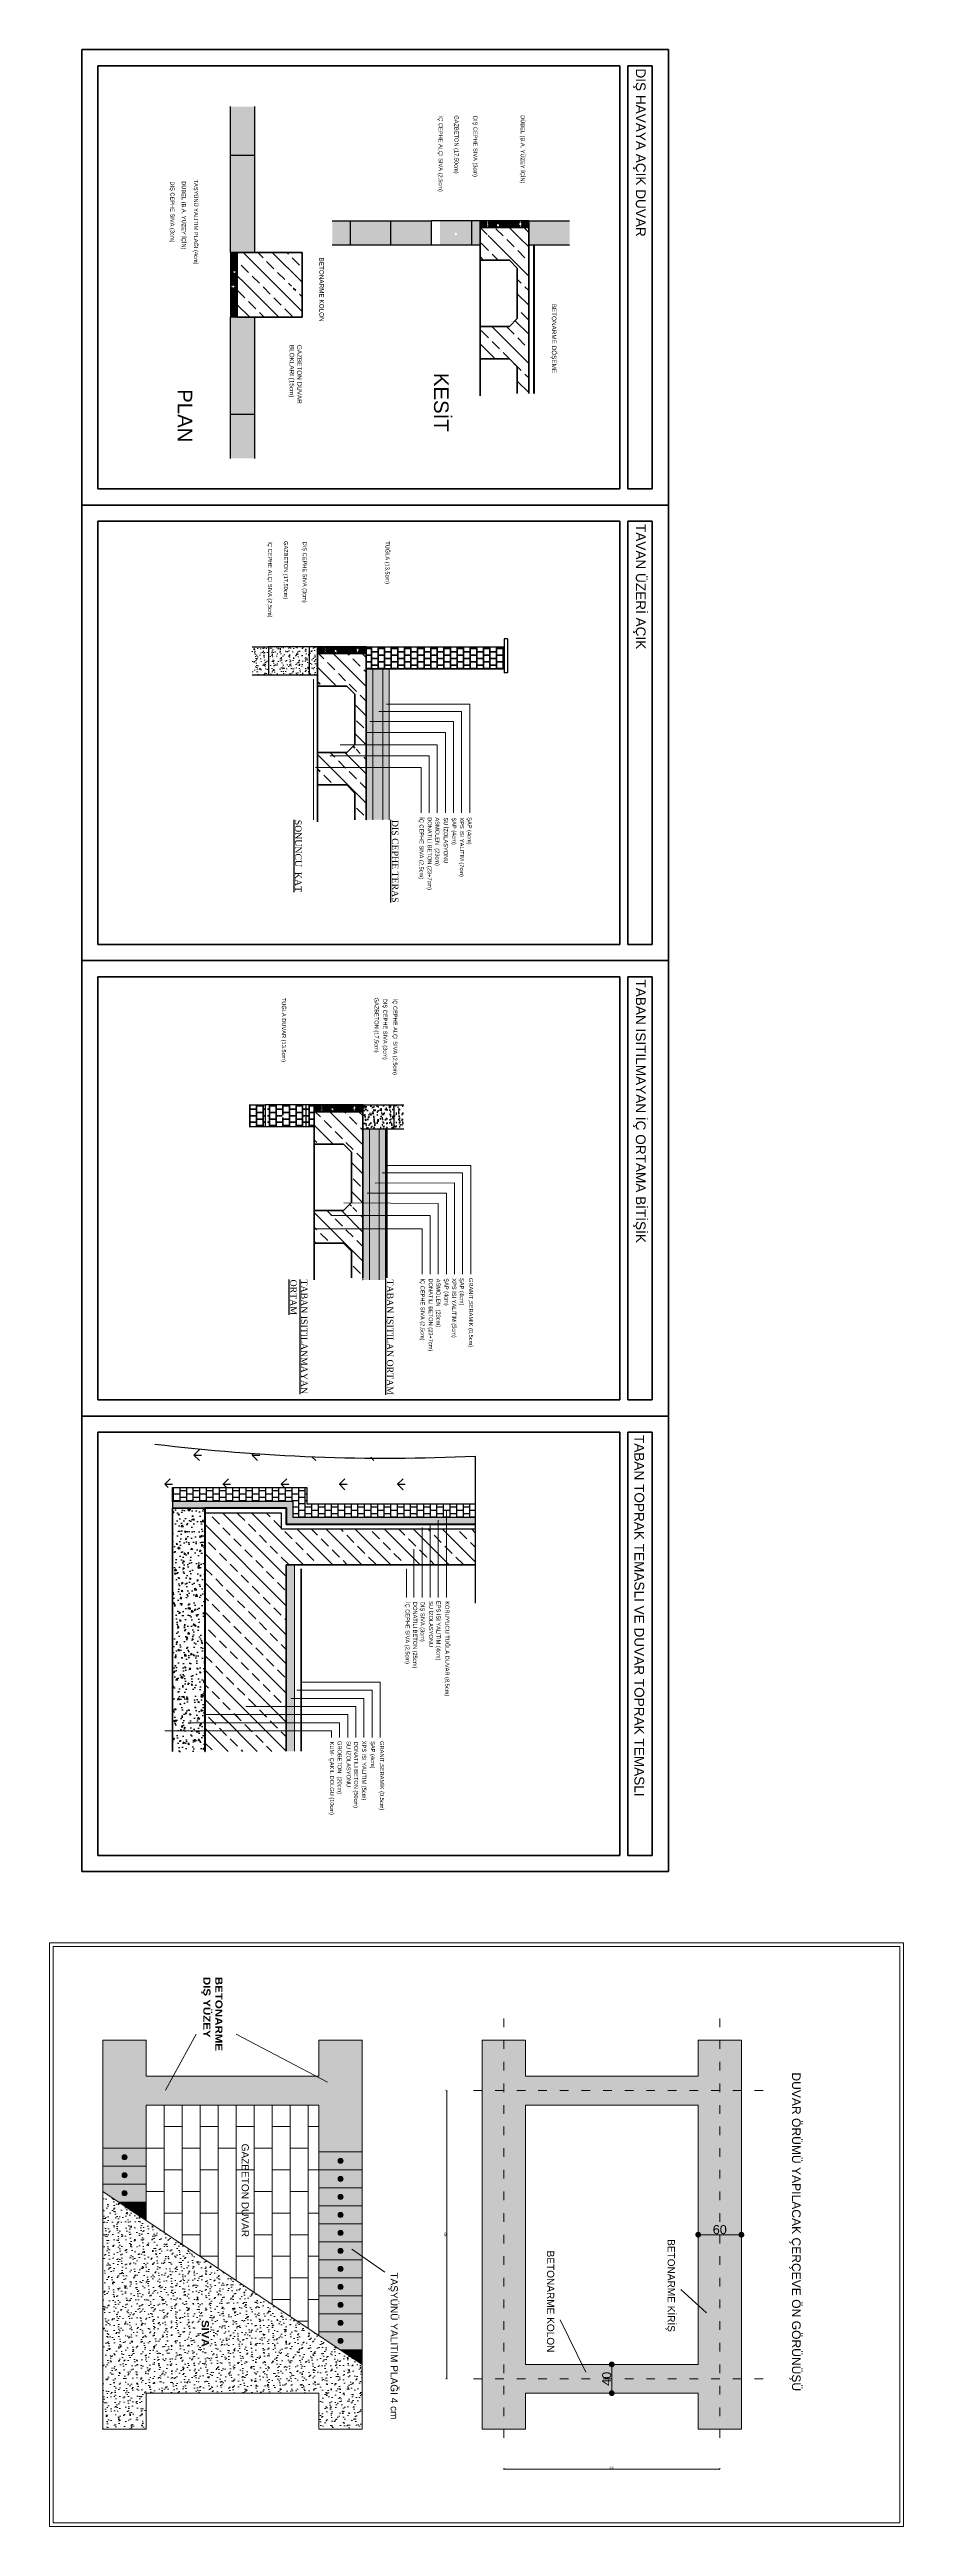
# Model space of a CAD drawing. Header units: millimetres. Extents: x 38129 to 72024, y -56282 to 16512.
# Drawn here: x 71135 to 72024, y -45281 to -42702 of the extents above; entities that cross this region are included whole.
import ezdxf

# ---------------------------------------------------------------- set-up
doc = ezdxf.new("R2010")
doc.units = ezdxf.units.MM
doc.linetypes.add('ACAD_ISO02W100', pattern=[15, 12, -3])
doc.linetypes.add('ACAD_ISO03W100', pattern=[30, 12, -18])
for name, color, linetype, lineweight in [('betonarme', 251, 'Continuous', 50), ('DUVAR', 255, 'Continuous', 30), ('ölçü', 31, 'Continuous', 0)]:
    doc.layers.add(name, color=color, linetype=linetype, lineweight=lineweight)
doc.styles.get("Standard").update_dxf_attribs({"font": 'arial.ttf'})
doc.dimstyles.new('ISO-25', dxfattribs={"dimtxt": 2.5, "dimasz": 2.5, "dimexe": 1.25, "dimexo": 0.625, "dimtad": 1, "dimtxsty": 'Standard', "dimcen": 2.5, "dimadec": 0, "dimazin": 0, "dimtfac": 1, "dimtmove": 0, "dimatfit": 3, "dimfxl": 0, "dimarcsym": 0})
pattern_1 = [(315, (19114.446, 59396.37), (20.20558, 20.20558), []), (315, (19114.446, 59376.166), (20.20558, 20.20558), [14.2875, -7.14375])]
pattern_2 = [(270, (20011.9693, 58764.0905), (1.85600025, -3.2146875), [2.143125, -4.28625]), (30, (20011.9693, 58764.0905), (1.8560009, 3.2146871), [2.143125, -4.28625]), (330, (20011.9693, 58764.0905), (3.7120012, -4e-07), [-4.28625, 2.143125])]
pattern_3 = [(320, (19110.053, 58764.0915), (-0.3586294, -4.099155), [0.428625, -4.714875]), (265, (19110.053, 58764.0915), (4.2987745, 0.7929636), [0.3429, -3.7719]), (10.451, (19110.023, 58763.75), (3.9401255, -3.3062063), [0.364275, -4.007025]), (316.1842, (19111.196, 58764.0915), (-0.9459524, -6.0992784), [0.6429375, -7.0723125]), (6.6356, (19111.117, 58763.583), (5.567075, -5.341595), [0.5464125, -6.0105375]), (261.184, (19111.196, 58764.0915), (5.567065, -5.341604), [0.51435, -5.65785]), (291, (19110.91, 58763.52), (-2.3009742, -3.4113348), [0.428625, -4.714875]), (236, (19110.91, 58763.52), (4.1442292, -1.3905456), [0.3429, -3.7719]), (341.4514, (19110.7184, 58763.2358), (1.8432643, -4.801871), [0.364275, -4.007025]), (307.5, (19110.0529, 58764.0915), (1.90248837, -0.06949357), [0, -3.72618, 0, -3.82905, 0, -3.7861875]), (277.5, (19110.053, 58764.0915), (2.2540629, -1.5034424), [0, -2.18313, 0, -3.640455, 0, -1.4430375]), (237.5, (19110.0529, 58765.366), (-0.12889674, -3.0507884), [0, -1.42875, 0, -4.4577, 0, -5.915025]), (227.5, (19110.053, 58765.9375), (0.572096, -3.3329066), [0, -1.857375, 0, -2.96037, 0, -4.200525])]
pattern_4 = [(320, (19105.0313, 58125.3543), (-0.3586294, -4.099155), [0.428625, -4.714875]), (265, (19105.0313, 58125.3543), (4.2987745, 0.7929636), [0.3429, -3.7719]), (10.451, (19105.0014, 58125.0127), (3.9401255, -3.3062063), [0.364275, -4.007025]), (316.1842, (19106.1743, 58125.3543), (-0.9459524, -6.0992784), [0.6429375, -7.0723125]), (6.6356, (19106.0955, 58124.846), (5.567075, -5.341595), [0.5464125, -6.0105375]), (261.184, (19106.1743, 58125.354), (5.567065, -5.341604), [0.51435, -5.65785]), (291, (19105.8886, 58124.7828), (-2.3009742, -3.4113348), [0.428625, -4.714875]), (236, (19105.8886, 58124.7828), (4.1442292, -1.3905456), [0.3429, -3.7719]), (341.4514, (19105.697, 58124.4985), (1.8432643, -4.801871), [0.364275, -4.007025]), (307.5, (19105.0313, 58125.3543), (1.90248837, -0.06949357), [0, -3.72618, 0, -3.82905, 0, -3.7861875]), (277.5, (19105.0313, 58125.3543), (2.2540629, -1.5034424), [0, -2.18313, 0, -3.640455, 0, -1.4430375]), (237.5, (19105.0313, 58126.6287), (-0.12889674, -3.0507884), [0, -1.42875, 0, -4.4577, 0, -5.915025]), (227.5, (19105.0313, 58127.2002), (0.572096, -3.3329066), [0, -1.857375, 0, -2.96037, 0, -4.200525])]
pattern_5 = [(270, (19114.4457, 59396.3711), (1.85600025, -3.2146875), [2.143125, -4.28625]), (30, (19114.4457, 59396.3711), (1.8560009, 3.2146871), [2.143125, -4.28625]), (330, (19114.4457, 59396.3711), (3.71200117, -4e-07), [-4.28625, 2.143125])]

# ---------------------------------------------------------------- blocks, each defined once
blk = doc.blocks.new('_ArchTick')
at = {"color": 0, "linetype": 'ByBlock', "const_width": 0.15}
blk.add_lwpolyline([(-0.5, -0.5), (0.5, 0.5)], dxfattribs=at)
blk = doc.blocks.new('*D32')
at = {"color": 0, "lineweight": -2, "transparency": 16777216}
for p, q in [((22584.4, 53382.4), (22584.4, 53383.1)), ((22884.4, 53381.8), (22584.4, 53381.8)), ((22884.4, 53382.4), (22884.4, 53383.1))]:
    blk.add_line(p, q, dxfattribs=at)
at = {"layer": 'Defpoints', "color": 0, "transparency": 16777216}
for p in [(22584.4, 53381.8), (22584.4, 53381.8), (22884.4, 53381.8)]:
    blk.add_point(p, dxfattribs=at)
at = {"color": 0, "lineweight": -2, "transparency": 16777216, "xscale": 2.5, "yscale": 2.5, "zscale": 2.5, "rotation": 180}
blk.add_blockref('_ArchTick', (22584.4, 53381.8), dxfattribs=at)
at = {"color": 0, "lineweight": -2, "transparency": 16777216, "xscale": 2.5, "yscale": 2.5, "zscale": 2.5}
blk.add_blockref('_ArchTick', (22884.4, 53381.8), dxfattribs=at)
at = {"color": 0, "transparency": 16777216, "insert": (22734.4, 53383.7), "char_height": 2.5, "attachment_point": 5}
blk.add_mtext('300', dxfattribs=at)
blk = doc.blocks.new('*D33')
at = {"color": 0, "lineweight": -2, "transparency": 16777216}
for p, q in [((22504.5, 53907.1), (22503.9, 53907.1)), ((22505.2, 53907.1), (22505.2, 53507.1)), ((22504.5, 53507.1), (22503.9, 53507.1))]:
    blk.add_line(p, q, dxfattribs=at)
at = {"layer": 'Defpoints', "color": 0, "transparency": 16777216}
for p in [(22505.2, 53907.1), (22505.2, 53507.1), (22505.2, 53507.1)]:
    blk.add_point(p, dxfattribs=at)
at = {"color": 0, "lineweight": -2, "transparency": 16777216, "xscale": 2.5, "yscale": 2.5, "zscale": 2.5}
for p, rotation in [((22505.2, 53907.1), 90), ((22505.2, 53507.1), 270)]:
    blk.add_blockref('_ArchTick', p, dxfattribs=dict(at, rotation=rotation))
at = {"color": 0, "transparency": 16777216, "insert": (22503.3, 53707.1), "char_height": 2.5, "attachment_point": 5, "rotation": 90}
blk.add_mtext('400', dxfattribs=at)
blk = doc.blocks.new('_Dot')
at = {"color": 0, "lineweight": -2}
blk.add_line((-0.5, 0), (-1, 0), dxfattribs=at)
at = {"color": 0, "lineweight": 30, "const_width": 0.5}
blk.add_lwpolyline([(-0.25, 0, 1), (0.25, 0, 1)], format="xyb", close=True, dxfattribs=at)
blk = doc.blocks.new('*D23')
at = {"color": 0, "lineweight": -2, "transparency": 16777216}
for p, q in [((22854.4, 53707.7), (22854.4, 53708.4)), ((22906.4, 53707.1), (22862.4, 53707.1)), ((22914.4, 53707.7), (22914.4, 53708.4))]:
    blk.add_line(p, q, dxfattribs=at)
at = {"layer": 'Defpoints', "color": 0, "transparency": 16777216}
for p in [(22854.4, 53707.1), (22854.4, 53707.1), (22914.4, 53707.1)]:
    blk.add_point(p, dxfattribs=at)
at = {"color": 0, "lineweight": -2, "transparency": 16777216, "xscale": 8, "yscale": 8, "zscale": 8, "rotation": 180}
blk.add_blockref('_Dot', (22854.4, 53707.1), dxfattribs=at)
at = {"color": 0, "lineweight": -2, "transparency": 16777216, "xscale": 8, "yscale": 8, "zscale": 8}
blk.add_blockref('_Dot', (22914.4, 53707.1), dxfattribs=at)
at = {"color": 0, "transparency": 16777216, "insert": (22884.4, 53714.1), "char_height": 12.5, "attachment_point": 5}
blk.add_mtext('60', dxfattribs=at)
blk = doc.blocks.new('*D24')
at = {"color": 0, "lineweight": -2, "transparency": 16777216}
for p, q in [((22733.8, 53527.1), (22733.2, 53527.1)), ((22734.4, 53519.1), (22734.4, 53495.1)), ((22733.8, 53487.1), (22733.2, 53487.1))]:
    blk.add_line(p, q, dxfattribs=at)
at = {"layer": 'Defpoints', "color": 0, "transparency": 16777216}
for p in [(22734.4, 53527.1), (22734.4, 53487.1), (22734.4, 53487.1)]:
    blk.add_point(p, dxfattribs=at)
at = {"color": 0, "lineweight": -2, "transparency": 16777216, "xscale": 8, "yscale": 8, "zscale": 8}
for p, rotation in [((22734.4, 53527.1), 90), ((22734.4, 53487.1), 270)]:
    blk.add_blockref('_Dot', p, dxfattribs=dict(at, rotation=rotation))
at = {"color": 0, "transparency": 16777216, "insert": (22727.4, 53507.1), "char_height": 12.5, "attachment_point": 5, "rotation": 90}
blk.add_mtext('40', dxfattribs=at)
blk = doc.blocks.new('refgwerfewr')
h = blk.add_hatch()
h.set_pattern_fill('AR-SAND', color=256, scale=0.18, angle=-90, style=0)
h.set_pattern_definition([(307.5, (19110.053, 58764.0915), (8.809438, 0.288006), [0, -6.94944, 0, -7.7724, 0, -7.4295]), (277.5, (19110.053, 58764.092), (12.902852, -8.09142), [0, -3.74904, 0, -6.26364, 0, -2.4003]), (237.5, (19110.053, 58769.715), (0.02587, -14.237863), [0, -2.286, 0, -8.2296, 0, -10.7442]), (227.5, (19110.053, 58769.715), (4.012728, -13.744016), [0, -1.143, 0, -5.39496, 0, -6.1722])])
h.paths.add_polyline_path([(22325.905, 55871.732), (22325.905, 55901.657), (22335.926, 55901.657), (22335.926, 55902.107), (22325.455, 55902.107), (22325.455, 55911.107), (22314.205, 55911.107), (22314.205, 55871.732)])
h.paths.add_polyline_path([(22314.205, 55871.732), (22314.205, 55911.107), (22281.102, 55911.107), (22281.102, 55895.096, -0.98998877), (22281.066, 55891.496, -1.01011247), (22281.102, 55895.096), (22281.102, 55911.107), (22259.16, 55911.107), (22259.16, 55876.244, -1), (22259.16, 55872.644, -0.18545811), (22257.955, 55873.107), (22257.955, 55871.732), (22258.405, 55871.732), (22258.405, 55871.732)])
h.paths.add_polyline_path([(22257.955, 55871.732), (22257.955, 55873.107, -0.44495285), (22257.955, 55875.781), (22257.955, 55911.107), (22235.346, 55911.107), (22235.346, 55871.732)])
h = blk.add_hatch()
h.set_pattern_fill('FLEX', color=256, scale=0.045, angle=-90, style=0)
h.set_pattern_definition([(270, (19110.0529, 58764.09154), (0.28575, -1e-16), [0.28575, -0.28575]), (315, (19110.05291, 58763.80579), (0.285750123, -1e-16), [0.0714375, -0.2612367, 0.0714375, -0.4041117])])
h.paths.add_polyline_path([(22583.755, 55880.284), (22584.205, 55880.283), (22584.655, 55880.283), (22585.105, 55880.282), (22585.105, 55880.732), (22393.405, 55880.732), (22393.405, 55671.144), (22393.855, 55671.144), (22393.855, 55880.284)])
h = blk.add_hatch()
h.set_pattern_fill('AR-CONC', color=256, scale=0.0225, angle=-90, style=0)
h.set_pattern_definition(pattern_3)
h.paths.add_polyline_path([(22402.855, 55671.144), (22402.855, 55880.284), (22393.855, 55880.284), (22393.855, 55671.144)])
h = blk.add_hatch()
h.set_pattern_fill('HONEY', color=256, scale=0.675, angle=-90, style=0)
h.set_pattern_definition(pattern_2)
h.paths.add_polyline_path([(22416.355, 55671.144), (22416.355, 55880.284), (22402.855, 55880.284), (22402.855, 55671.144)])
h = blk.add_hatch()
h.set_pattern_fill('AR-CONC', color=256, scale=0.0225, angle=-90, style=0)
h.set_pattern_definition(pattern_3)
h.paths.add_polyline_path([(22425.355, 55671.144), (22425.355, 55880.284), (22416.355, 55880.284), (22416.355, 55671.144)])
h = blk.add_hatch()
h.set_pattern_fill('AR-CONC', color=256, scale=0.0225, angle=-90, style=0)
h.set_pattern_definition(pattern_4)
h.paths.add_polyline_path([(22397.833, 55032.407), (22397.833, 55241.547), (22388.833, 55241.547), (22388.833, 55032.407)])
h = blk.add_hatch()
h.set_pattern_fill('HONEY', color=256, scale=0.675, angle=-90, style=0)
h.set_pattern_definition(pattern_2)
h.paths.add_polyline_path([(22411.333, 55032.407), (22411.333, 55241.547), (22397.833, 55241.547), (22397.833, 55032.407)])
h = blk.add_hatch()
h.set_pattern_fill('AR-CONC', color=256, scale=0.0225, angle=-90, style=0)
h.set_pattern_definition(pattern_4)
h.paths.add_polyline_path([(22420.333, 55032.407), (22420.333, 55241.547), (22411.333, 55241.547), (22411.333, 55032.407)])
h = blk.add_hatch(color=256)
h.set_gradient(color1=(91, 91, 91), color2=(91, 91, 91), tint=0.52, name='INVCYLINDER')
h.paths.add_polyline_path([(22387.91, 53977.101), (22387.91, 53822.101), (22327.91, 53822.101), (22327.91, 53887.101), (22087.91, 53887.101), (22087.91, 53827.101), (22027.91, 53827.101), (22027.91, 53977.101), (22087.91, 53977.101), (22087.91, 53927.101), (22327.91, 53927.101), (22327.91, 53977.101)])
h = blk.add_hatch(color=256)
h.set_gradient(color1=(91, 91, 91), color2=(91, 91, 91), tint=0.52, name='INVCYLINDER')
h.paths.add_polyline_path([(22914.427, 53977.101), (22914.427, 53437.101), (22854.427, 53437.101), (22854.427, 53487.101), (22614.427, 53487.101), (22614.427, 53437.101), (22554.427, 53437.101), (22554.427, 53977.101), (22614.427, 53977.101), (22614.427, 53927.101), (22854.427, 53927.101), (22854.427, 53977.101)])
h.paths.add_polyline_path([(22854.427, 53887.101), (22854.427, 53527.101), (22614.427, 53527.101), (22614.427, 53887.101)], flags=16)
h = blk.add_hatch(color=256)
h.set_gradient(color1=(173, 173, 173), color2=(173, 173, 173), tint=0.52, name='INVCYLINDER')
h.paths.add_polyline_path([(22087.91, 53827.101), (22087.91, 53802.101), (22027.91, 53802.101), (22027.91, 53827.101)])
h = blk.add_hatch(color=256)
h.set_gradient(color1=(255, 255, 0), color2=(255, 255, 0), tint=0.52, name='INVCYLINDER')
edge = h.paths.add_edge_path()
edge.add_arc((22057.91, 53814.601), 3.5, 0, 360)
h = blk.add_hatch(color=256)
h.set_gradient(color1=(51, 51, 51), color2=(51, 51, 51), tint=0.52, name='INVCYLINDER')
edge = h.paths.add_edge_path()
edge.add_arc((22057.91, 53814.601), 0.5, 0, 360)
h = blk.add_hatch(color=256)
h.set_gradient(color1=(173, 173, 173), color2=(173, 173, 173), tint=0.52, name='INVCYLINDER')
h.paths.add_polyline_path([(22387.91, 53822.101), (22387.91, 53797.101), (22327.91, 53797.101), (22327.91, 53822.101)])
h = blk.add_hatch(color=256)
h.set_gradient(color1=(255, 255, 0), color2=(255, 255, 0), tint=0.52, name='INVCYLINDER')
edge = h.paths.add_edge_path()
edge.add_arc((22357.91, 53809.601), 3.5, 0, 360)
h = blk.add_hatch(color=256)
h.set_gradient(color1=(51, 51, 51), color2=(51, 51, 51), tint=0.52, name='INVCYLINDER')
edge = h.paths.add_edge_path()
edge.add_arc((22357.91, 53809.601), 0.5, 0, 360)
h = blk.add_hatch(color=256)
h.set_gradient(color1=(173, 173, 173), color2=(173, 173, 173), tint=0.52, name='INVCYLINDER')
h.paths.add_polyline_path([(22087.91, 53802.101), (22087.91, 53777.101), (22027.91, 53777.101), (22027.91, 53802.101)])
h = blk.add_hatch(color=256)
h.set_gradient(color1=(173, 173, 173), color2=(173, 173, 173), tint=0.52, name='INVCYLINDER')
h.paths.add_polyline_path([(22027.91, 53777.101), (22027.91, 53767.101), (22050.41, 53752.101), (22087.91, 53752.101), (22087.91, 53777.101)])
h = blk.add_hatch(color=256)
h.set_gradient(color1=(255, 255, 0), color2=(255, 255, 0), tint=0.52, name='INVCYLINDER')
edge = h.paths.add_edge_path()
edge.add_arc((22057.91, 53789.601), 3.5, 0, 360)
h = blk.add_hatch(color=256)
h.set_gradient(color1=(51, 51, 51), color2=(51, 51, 51), tint=0.52, name='INVCYLINDER')
edge = h.paths.add_edge_path()
edge.add_arc((22057.91, 53789.601), 0.5, 0, 360)
h = blk.add_hatch(color=256)
h.set_gradient(color1=(173, 173, 173), color2=(173, 173, 173), tint=0.52, name='INVCYLINDER')
h.paths.add_polyline_path([(22387.91, 53797.101), (22387.91, 53772.101), (22327.91, 53772.101), (22327.91, 53797.101)])
h = blk.add_hatch(color=256)
h.set_gradient(color1=(173, 173, 173), color2=(173, 173, 173), tint=0.52, name='INVCYLINDER')
h.paths.add_polyline_path([(22387.91, 53772.101), (22387.91, 53747.101), (22327.91, 53747.101), (22327.91, 53772.101)])
h = blk.add_hatch(color=256)
h.set_gradient(color1=(255, 255, 0), color2=(255, 255, 0), tint=0.52, name='INVCYLINDER')
edge = h.paths.add_edge_path()
edge.add_arc((22357.91, 53784.601), 3.5, 0, 360)
h = blk.add_hatch(color=256)
h.set_gradient(color1=(51, 51, 51), color2=(51, 51, 51), tint=0.52, name='INVCYLINDER')
edge = h.paths.add_edge_path()
edge.add_arc((22357.91, 53784.601), 0.5, 0, 360)
h = blk.add_hatch()
h.set_pattern_fill('AR-SAND', color=256, scale=0.25, angle=-90, style=0)
h.set_pattern_definition([(307.5, (20336.41, 56013.692), (12.23533, 0.400008), [0, -9.652, 0, -10.795, 0, -10.31875]), (277.5, (20336.41, 56013.692), (17.92063, -11.23808), [0, -5.207, 0, -8.6995, 0, -3.33375]), (237.5, (20336.41, 56021.502), (0.03593, -19.77481), [0, -3.175, 0, -11.43, 0, -14.9225]), (227.5, (20336.41, 56021.502), (5.57323, -19.08891), [0, -1.5875, 0, -7.493, 0, -8.5725])])
h.paths.add_polyline_path([(22387.91, 53527.101), (22387.91, 53437.101), (22327.91, 53437.101), (22327.91, 53487.101), (22087.91, 53487.101), (22087.91, 53437.101), (22027.91, 53437.101), (22027.91, 53767.101)])
h = blk.add_hatch(color=256)
h.set_gradient(color1=(173, 173, 173), color2=(173, 173, 173), tint=0.52, name='INVCYLINDER')
h.paths.add_polyline_path([(22050.41, 53752.101), (22087.91, 53727.101), (22087.91, 53752.101)])
h = blk.add_hatch(color=256)
h.set_gradient(color1=(255, 255, 0), color2=(255, 255, 0), tint=0.52, name='INVCYLINDER')
edge = h.paths.add_edge_path()
edge.add_arc((22057.91, 53764.601), 3.5, 0, 360)
h = blk.add_hatch(color=256)
h.set_gradient(color1=(51, 51, 51), color2=(51, 51, 51), tint=0.52, name='INVCYLINDER')
edge = h.paths.add_edge_path()
edge.add_arc((22057.91, 53764.601), 0.5, 0, 360)
h = blk.add_hatch(color=256)
h.set_gradient(color1=(173, 173, 173), color2=(173, 173, 173), tint=0.52, name='INVCYLINDER')
h.paths.add_polyline_path([(22387.91, 53747.101), (22387.91, 53722.101), (22327.91, 53722.101), (22327.91, 53747.101)])
h = blk.add_hatch(color=256)
h.set_gradient(color1=(255, 255, 0), color2=(255, 255, 0), tint=0.52, name='INVCYLINDER')
edge = h.paths.add_edge_path()
edge.add_arc((22357.91, 53759.601), 3.5, 0, 360)
h = blk.add_hatch(color=256)
h.set_gradient(color1=(255, 255, 0), color2=(255, 255, 0), tint=0.52, name='INVCYLINDER')
edge = h.paths.add_edge_path()
edge.add_arc((22357.91, 53734.601), 3.5, 0, 360)
h = blk.add_hatch(color=256)
h.set_gradient(color1=(51, 51, 51), color2=(51, 51, 51), tint=0.52, name='INVCYLINDER')
edge = h.paths.add_edge_path()
edge.add_arc((22357.91, 53759.601), 0.5, 0, 360)
h = blk.add_hatch(color=256)
h.set_gradient(color1=(173, 173, 173), color2=(173, 173, 173), tint=0.52, name='INVCYLINDER')
h.paths.add_polyline_path([(22387.91, 53722.101), (22387.91, 53697.101), (22327.91, 53697.101), (22327.91, 53722.101)])
h = blk.add_hatch(color=256)
h.set_gradient(color1=(255, 255, 0), color2=(255, 255, 0), tint=0.52, name='INVCYLINDER')
edge = h.paths.add_edge_path()
edge.add_arc((22357.91, 53709.601), 3.5, 0, 360)
h = blk.add_hatch(color=256)
h.set_gradient(color1=(51, 51, 51), color2=(51, 51, 51), tint=0.52, name='INVCYLINDER')
edge = h.paths.add_edge_path()
edge.add_arc((22357.91, 53734.601), 0.5, 0, 360)
h = blk.add_hatch(color=256)
h.set_gradient(color1=(51, 51, 51), color2=(51, 51, 51), tint=0.52, name='INVCYLINDER')
edge = h.paths.add_edge_path()
edge.add_arc((22357.91, 53709.601), 0.5, 0, 360)
h = blk.add_hatch(color=256)
h.set_gradient(color1=(173, 173, 173), color2=(173, 173, 173), tint=0.52, name='INVCYLINDER')
h.paths.add_polyline_path([(22387.91, 53697.101), (22387.91, 53672.101), (22327.91, 53672.101), (22327.91, 53697.101)])
h = blk.add_hatch(color=256)
h.set_gradient(color1=(173, 173, 173), color2=(173, 173, 173), tint=0.52, name='INVCYLINDER')
h.paths.add_polyline_path([(22387.91, 53672.101), (22387.91, 53647.101), (22327.91, 53647.101), (22327.91, 53672.101)])
h = blk.add_hatch(color=256)
h.set_gradient(color1=(255, 255, 0), color2=(255, 255, 0), tint=0.52, name='INVCYLINDER')
edge = h.paths.add_edge_path()
edge.add_arc((22357.91, 53684.601), 3.5, 0, 360)
h = blk.add_hatch(color=256)
h.set_gradient(color1=(51, 51, 51), color2=(51, 51, 51), tint=0.52, name='INVCYLINDER')
edge = h.paths.add_edge_path()
edge.add_arc((22357.91, 53684.601), 0.5, 0, 360)
h = blk.add_hatch(color=256)
h.set_gradient(color1=(173, 173, 173), color2=(173, 173, 173), tint=0.52, name='INVCYLINDER')
h.paths.add_polyline_path([(22387.91, 53647.101), (22387.91, 53622.101), (22327.91, 53622.101), (22327.91, 53647.101)])
h = blk.add_hatch(color=256)
h.set_gradient(color1=(255, 255, 0), color2=(255, 255, 0), tint=0.52, name='INVCYLINDER')
edge = h.paths.add_edge_path()
edge.add_arc((22357.91, 53659.601), 3.5, 0, 360)
h = blk.add_hatch(color=256)
h.set_gradient(color1=(255, 255, 0), color2=(255, 255, 0), tint=0.52, name='INVCYLINDER')
edge = h.paths.add_edge_path()
edge.add_arc((22357.91, 53634.601), 3.5, 0, 360)
h = blk.add_hatch(color=256)
h.set_gradient(color1=(51, 51, 51), color2=(51, 51, 51), tint=0.52, name='INVCYLINDER')
edge = h.paths.add_edge_path()
edge.add_arc((22357.91, 53659.601), 0.5, 0, 360)
h = blk.add_hatch(color=256)
h.set_gradient(color1=(51, 51, 51), color2=(51, 51, 51), tint=0.52, name='INVCYLINDER')
edge = h.paths.add_edge_path()
edge.add_arc((22357.91, 53634.601), 0.5, 0, 360)
h = blk.add_hatch(color=256)
h.set_gradient(color1=(173, 173, 173), color2=(173, 173, 173), tint=0.52, name='INVCYLINDER')
h.paths.add_polyline_path([(22387.91, 53622.101), (22387.91, 53597.101), (22327.91, 53597.101), (22327.91, 53622.101)])
h = blk.add_hatch(color=256)
h.set_gradient(color1=(255, 255, 0), color2=(255, 255, 0), tint=0.52, name='INVCYLINDER')
edge = h.paths.add_edge_path()
edge.add_arc((22357.91, 53609.601), 3.5, 0, 360)
h = blk.add_hatch(color=256)
h.set_gradient(color1=(51, 51, 51), color2=(51, 51, 51), tint=0.52, name='INVCYLINDER')
edge = h.paths.add_edge_path()
edge.add_arc((22357.91, 53609.601), 0.5, 0, 360)
h = blk.add_hatch(color=256)
h.set_gradient(color1=(173, 173, 173), color2=(173, 173, 173), tint=0.52, name='INVCYLINDER')
h.paths.add_polyline_path([(22387.91, 53597.101), (22387.91, 53572.101), (22327.91, 53572.101), (22327.91, 53597.101)])
h = blk.add_hatch(color=256)
h.set_gradient(color1=(173, 173, 173), color2=(173, 173, 173), tint=0.52, name='INVCYLINDER')
h.paths.add_polyline_path([(22327.91, 53572.101), (22327.91, 53567.101), (22357.91, 53547.101), (22387.91, 53547.101), (22387.91, 53572.101)])
h = blk.add_hatch(color=256)
h.set_gradient(color1=(255, 255, 0), color2=(255, 255, 0), tint=0.52, name='INVCYLINDER')
edge = h.paths.add_edge_path()
edge.add_arc((22357.91, 53584.601), 3.5, 0, 360)
h = blk.add_hatch(color=256)
h.set_gradient(color1=(51, 51, 51), color2=(51, 51, 51), tint=0.52, name='INVCYLINDER')
edge = h.paths.add_edge_path()
edge.add_arc((22357.91, 53584.601), 0.5, 0, 360)
h = blk.add_hatch(color=256)
h.set_gradient(color1=(255, 255, 0), color2=(255, 255, 0), tint=0.52, name='INVCYLINDER')
edge = h.paths.add_edge_path()
edge.add_arc((22357.91, 53559.601), 3.5, 0, 360)
h = blk.add_hatch(color=256)
h.set_gradient(color1=(51, 51, 51), color2=(51, 51, 51), tint=0.52, name='INVCYLINDER')
edge = h.paths.add_edge_path()
edge.add_arc((22357.91, 53559.601), 0.5, 0, 360)
h = blk.add_hatch(color=256)
h.set_gradient(color1=(173, 173, 173), color2=(173, 173, 173), tint=0.52, name='INVCYLINDER')
h.paths.add_polyline_path([(22357.91, 53547.101), (22387.91, 53527.101), (22387.91, 53547.101)])
at = {"layer": 'betonarme'}
h = blk.add_hatch(dxfattribs=at)
h.set_pattern_fill('AR-SAND', color=256, scale=0.18, angle=-90, style=0)
h.set_pattern_definition([(307.5, (19114.446, 59396.371), (8.809438, 0.288006), [0, -6.94944, 0, -7.7724, 0, -7.4295]), (277.5, (19114.446, 59396.371), (12.902852, -8.09142), [0, -3.74904, 0, -6.26364, 0, -2.4003]), (237.5, (19114.446, 59401.995), (0.025869, -14.237863), [0, -2.286, 0, -8.2296, 0, -10.7442]), (227.5, (19114.446, 59401.995), (4.012728, -13.744016), [0, -1.143, 0, -5.39496, 0, -6.1722])])
h.paths.add_polyline_path([(22675.739, 56468.771), (22675.739, 56502.521), (22619.489, 56502.521), (22619.489, 56493.521), (22619.489, 56468.771)])
h.paths.add_polyline_path([(22551.539, 56468.771), (22551.539, 56493.071), (22561.56, 56493.071), (22561.56, 56493.521), (22551.089, 56493.521), (22551.089, 56502.521), (22539.839, 56502.521), (22539.839, 56468.771)])
h.paths.add_polyline_path([(22539.839, 56468.771), (22539.839, 56502.521), (22517.991, 56502.521), (22517.991, 56485.989, -0.98998877), (22517.955, 56482.389, -1.01011247), (22517.991, 56485.989), (22517.991, 56502.521), (22496.049, 56502.521), (22496.049, 56468.771)])
h.paths.add_polyline_path([(22483.589, 56468.771), (22483.589, 56502.521), (22427.339, 56502.521), (22427.339, 56468.771)])
h.paths.add_polyline_path([(22427.339, 56468.771), (22427.339, 56502.521), (22371.089, 56502.521), (22371.089, 56468.771)])
h.paths.add_polyline_path([(22371.089, 56468.771), (22371.089, 56502.521), (22346.339, 56502.521), (22346.339, 56468.771)])
h.paths.add_polyline_path([(22238.675, 56593.494), (22238.675, 56660.994), (22204.925, 56660.994), (22204.925, 56593.494)])
h.paths.add_polyline_path([(22238.675, 56458.494), (22238.675, 56593.494), (22204.925, 56593.494), (22204.925, 56458.494), (22214.375, 56458.494)])
h.paths.add_polyline_path([(22238.675, 56233.494), (22238.675, 56368.494), (22216.625, 56368.494), (22214.375, 56368.494), (22204.925, 56368.494), (22204.925, 56233.494)])
h.paths.add_polyline_path([(22238.675, 56172.744), (22238.675, 56233.494), (22204.925, 56233.494), (22204.925, 56172.744)])
h = blk.add_hatch(dxfattribs=at)
h.set_pattern_fill('ANSI33', color=256, scale=4.5, angle=-90, style=0)
h.set_pattern_definition(pattern_1)
h.paths.add_polyline_path([(22592.364, 56448.071), (22603.289, 56436.821), (22603.289, 56367.071), (22592.364, 56355.821), (22551.539, 56355.821), (22551.539, 56310.821), (22592.364, 56310.821), (22603.289, 56299.571), (22603.289, 56262.559), (22619.039, 56262.559), (22619.039, 56362.493), (22607.745, 56362.493, -0.41421356), (22605.495, 56360.243, -1), (22605.495, 56364.743, -0.41421356), (22607.745, 56362.493), (22619.039, 56362.493), (22619.039, 56490.821), (22619.039, 56493.071), (22608.027, 56493.071), (22608.027, 56479.823), (22613.202, 56479.823), (22613.202, 56479.373), (22601.952, 56479.373), (22601.952, 56479.823), (22606.902, 56479.823), (22606.902, 56493.071), (22562.685, 56493.071), (22562.685, 56480.021), (22567.86, 56480.021), (22567.86, 56479.571), (22556.61, 56479.571), (22556.61, 56480.021), (22561.56, 56480.021), (22561.56, 56493.071), (22551.539, 56493.071), (22551.539, 56448.071)])
h.paths.add_polyline_path([(22291.388, 56412.526, -0.41421356), (22293.188, 56410.726), (22304.375, 56410.726), (22304.375, 56458.494), (22214.375, 56458.494), (22214.375, 56411.313), (22224.05, 56411.313), (22224.05, 56416.403), (22224.5, 56416.403), (22224.5, 56405.153), (22224.05, 56405.153), (22224.05, 56410.188), (22214.375, 56410.188), (22214.375, 56368.494), (22304.375, 56368.494), (22304.375, 56410.726), (22293.188, 56410.726, -0.41421356), (22291.388, 56408.926, -1)])
h.paths.add_polyline_path([(22599.348, 56479.326), (22599.348, 56461.811), (22585.658, 56461.811), (22585.658, 56479.326)], flags=24)
h.paths.add_polyline_path([(22606.356, 56493.588), (22606.356, 56482.863), (22592.856, 56482.863), (22592.856, 56493.588)], flags=9)
h.paths.add_polyline_path([(22250.288, 56387.683), (22268.012, 56387.683), (22268.012, 56373.993), (22250.288, 56373.993)], flags=24)
h.paths.add_polyline_path([(22214.108, 56405.915), (22224.833, 56405.915), (22224.833, 56392.415), (22214.108, 56392.415)], flags=9)
h = blk.add_hatch(dxfattribs=at)
h.set_pattern_fill('NET3', color=256, scale=0.9, angle=-90, style=0)
h.set_pattern_definition([(270, (19070.883, 59396.3711), (2.8575, -5e-16), []), (330, (19070.883, 59396.3711), (1.42875, 2.4746676), []), (30, (19070.883, 59396.3711), (-1.42875, 2.4746676), [])])
h.paths.add_polyline_path([(22608.027, 56496.467), (22608.027, 56493.521), (22619.489, 56493.521), (22619.489, 56502.521), (22608.027, 56502.521), (22608.027, 56499.732, -0.63806092)])
h.paths.add_polyline_path([(22576.683, 56502.521), (22576.683, 56498.247, -1), (22576.683, 56494.647, -1), (22576.683, 56498.247), (22576.683, 56502.521), (22562.685, 56502.521), (22562.685, 56493.521), (22606.902, 56493.521), (22606.902, 56496.337, -0.81338819), (22606.902, 56499.861), (22606.902, 56502.521)])
h.paths.add_polyline_path([(22561.56, 56493.521), (22561.56, 56502.521), (22551.989, 56502.521), (22551.989, 56493.521)])
h.paths.add_polyline_path([(22606.356, 56493.588), (22606.356, 56482.863), (22592.856, 56482.863), (22592.856, 56493.588)], flags=9)
h = blk.add_hatch(dxfattribs=at)
h.set_pattern_fill('NET3', color=256, scale=0.9, angle=-90, style=0)
h.set_pattern_definition([(270, (19114.4457, 59396.3711), (2.8575, -5e-16), []), (330, (19114.4457, 59396.3711), (1.42875, 2.4746676), []), (30, (19114.4457, 59396.3711), (-1.42875, 2.4746676), [])])
h.paths.add_polyline_path([(22204.925, 56431.198), (22208.474, 56431.198, -0.41421356), (22210.274, 56432.998, -1), (22210.274, 56429.398, -0.41421356), (22208.474, 56431.198), (22204.925, 56431.198), (22204.925, 56411.313), (22207.415, 56411.313, -0.41421356), (22209.215, 56413.113, -0.41421356), (22211.015, 56411.313), (22214.375, 56411.313), (22214.375, 56458.494), (22204.925, 56458.494)])
h.paths.add_polyline_path([(22214.375, 56402.244), (22214.375, 56410.188), (22210.62, 56410.188, -0.22773508), (22209.215, 56409.513, -0.22773508), (22207.81, 56410.188), (22204.925, 56410.188), (22204.925, 56402.244)])
h.paths.add_polyline_path([(22204.925, 56368.494), (22214.375, 56368.494), (22214.375, 56402.244), (22204.925, 56402.244)])
h = blk.add_hatch(dxfattribs=at)
h.set_pattern_fill('NET3', color=256, scale=0.9, angle=-90, style=0)
h.set_pattern_definition([(270, (18845.2486, 58183.0395), (2.8575, -5e-16), []), (330, (18845.2486, 58183.0395), (1.42875, 2.4746676), []), (30, (18845.2486, 58183.0395), (-1.42875, 2.4746676), [])])
h.paths.add_polyline_path([(22337.051, 55911.107), (22337.051, 55902.107), (22381.268, 55902.107), (22381.268, 55904.923, -0.81338819), (22381.268, 55908.447), (22381.268, 55911.107), (22351.049, 55911.107), (22351.049, 55906.833, -1), (22351.049, 55903.233, -1), (22351.049, 55906.833), (22351.049, 55911.107)])
h.paths.add_polyline_path([(22326.355, 55902.107), (22335.926, 55902.107), (22335.926, 55911.107), (22326.355, 55911.107)])
h.paths.add_polyline_path([(22382.393, 55911.107), (22382.393, 55908.317, -0.63806092), (22382.393, 55905.052), (22382.393, 55902.107), (22393.855, 55902.107), (22393.855, 55911.107)])
h.paths.add_polyline_path([(22379.031, 55901.717), (22379.031, 55890.992), (22365.531, 55890.992), (22365.531, 55901.717)], flags=9)
h = blk.add_hatch(dxfattribs=at)
h.set_pattern_fill('NET3', color=256, scale=2.25, angle=-90, style=0)
h.set_pattern_definition([(270, (18845.2486, 58183.0395), (7.14375, -1e-15), []), (330, (18845.2486, 58183.0395), (3.571875, 6.186669), []), (30, (18845.2486, 58183.0395), (-3.571875, 6.186669), [])])
h.paths.add_polyline_path([(22351.049, 55911.107), (22351.049, 55906.833, -1), (22351.049, 55903.233, -1), (22351.049, 55906.833), (22351.049, 55911.107), (22337.051, 55911.107), (22337.051, 55902.107), (22381.268, 55902.107), (22381.268, 55904.923, -0.81338819), (22381.268, 55908.447), (22381.268, 55911.107)])
h.paths.add_polyline_path([(22379.031, 55901.717), (22379.031, 55890.992), (22365.531, 55890.992), (22365.531, 55901.717)], flags=9)
h = blk.add_hatch(dxfattribs=at)
h.set_pattern_fill('AR-B88', color=256, scale=0.045, angle=-90, style=0)
h.set_pattern_definition([(270, (19937.83, 58763.5465), (9.144, -2e-15), []), (360, (19937.83, 58763.5465), (9.144, 4.572), [9.144, -9.144])])
h.paths.add_polyline_path([(22585.105, 55880.732), (22585.105, 55911.107), (22422.237, 55911.107), (22422.237, 55894.863, -0.98998877), (22422.2, 55891.263, -1.01011247), (22422.237, 55894.863), (22422.237, 55911.107), (22393.855, 55911.107), (22393.855, 55902.107), (22381.268, 55902.107), (22381.268, 55901.657), (22393.405, 55901.657), (22393.405, 55880.732)])
h = blk.add_hatch(dxfattribs=at)
h.set_pattern_fill('ANSI33', color=256, scale=4.5, angle=-90, style=0)
h.set_pattern_definition([(315, (18845.25, 58183.04), (20.20558, 20.20558), []), (315, (18845.25, 58162.834), (20.20558, 20.20558), [14.2875, -7.14375])])
h.paths.add_polyline_path([(22377.655, 55845.407), (22377.655, 55775.657), (22366.729, 55764.407), (22325.905, 55764.407), (22325.905, 55719.407), (22366.729, 55719.407), (22377.655, 55708.157), (22377.655, 55671.144), (22393.405, 55671.144), (22393.405, 55771.079), (22382.111, 55771.079, -0.41421356), (22379.861, 55768.829, -1), (22379.861, 55773.329, -0.41421356), (22382.111, 55771.079), (22393.405, 55771.079), (22393.405, 55899.407), (22393.405, 55901.657), (22382.393, 55901.657), (22382.393, 55888.408), (22387.568, 55888.408), (22387.568, 55887.958), (22376.318, 55887.958), (22376.318, 55888.408), (22381.268, 55888.408), (22381.268, 55901.657), (22337.051, 55901.657), (22337.051, 55888.607), (22342.226, 55888.607), (22342.226, 55888.157), (22330.976, 55888.157), (22330.976, 55888.607), (22335.926, 55888.607), (22335.926, 55901.657), (22325.905, 55901.657), (22325.905, 55856.657), (22366.729, 55856.657)])
h.paths.add_polyline_path([(22373.714, 55887.911), (22373.714, 55870.396), (22360.023, 55870.396), (22360.023, 55887.911)], flags=24)
h = blk.add_hatch(dxfattribs=at)
h.set_pattern_fill('AR-B88', color=256, scale=0.045, angle=-90, style=0)
h.set_pattern_definition([(270, (20153.1275, 58128.883), (9.144, -2e-15), []), (360, (20153.1275, 58128.8826), (9.144, 4.572), [9.144, -9.144])])
h.paths.add_polyline_path([(22321.333, 55244.922), (22321.333, 55265.847), (22331.354, 55265.847), (22331.354, 55266.297), (22320.883, 55266.297), (22320.883, 55275.297), (22309.633, 55275.297), (22309.633, 55244.922)])
h.paths.add_polyline_path([(22309.633, 55244.922), (22309.633, 55275.297), (22278.349, 55275.297), (22278.349, 55261.099, -0.98998877), (22278.313, 55257.5, -1.01011247), (22278.349, 55261.099), (22278.349, 55275.297), (22256.406, 55275.297), (22256.406, 55244.922)])
h.paths.add_polyline_path([(22253.383, 55244.922), (22253.383, 55275.297), (22230.774, 55275.297), (22230.774, 55244.922)])
h = blk.add_hatch(dxfattribs=at)
h.set_pattern_fill('ANSI33', color=256, scale=4.5, angle=-90, style=0)
h.set_pattern_definition([(315, (18840.677, 57547.23), (20.20558, 20.20558), []), (315, (18840.677, 57527.024), (20.20558, 20.20558), [14.2875, -7.14375])])
h.paths.add_polyline_path([(22373.083, 55209.597), (22373.083, 55139.847), (22362.158, 55128.597), (22321.333, 55128.597), (22321.333, 55083.597), (22362.158, 55083.597), (22373.083, 55072.347), (22373.083, 55035.334), (22388.833, 55035.334), (22388.833, 55135.269), (22377.539, 55135.269, -0.41421356), (22375.289, 55133.019, -1), (22375.289, 55137.519, -0.41421356), (22377.539, 55135.269), (22388.833, 55135.269), (22388.833, 55263.597), (22388.833, 55265.847), (22377.821, 55265.847), (22377.821, 55252.598), (22382.996, 55252.598), (22382.996, 55252.148), (22371.746, 55252.148), (22371.746, 55252.598), (22376.696, 55252.598), (22376.696, 55265.847), (22332.479, 55265.847), (22332.479, 55252.796), (22337.654, 55252.796), (22337.654, 55252.346), (22326.404, 55252.346), (22326.404, 55252.796), (22331.354, 55252.796), (22331.354, 55265.847), (22321.333, 55265.847), (22321.333, 55220.847), (22362.158, 55220.847)])
h.paths.add_polyline_path([(22369.142, 55252.101), (22369.142, 55234.586), (22355.452, 55234.586), (22355.452, 55252.101)], flags=24)
h = blk.add_hatch(dxfattribs=at)
h.set_pattern_fill('NET3', color=256, scale=0.9, angle=-90, style=0)
h.set_pattern_definition([(270, (18840.677, 57547.2294), (2.8575, -5e-16), []), (330, (18840.677, 57547.2294), (1.42875, 2.4746676), []), (30, (18840.677, 57547.2294), (-1.42875, 2.4746676), [])])
h.paths.add_polyline_path([(22332.479, 55275.297), (22332.479, 55266.297), (22376.696, 55266.297), (22376.696, 55269.112, -0.81338819), (22376.696, 55272.637), (22376.696, 55275.297), (22346.477, 55275.297), (22346.477, 55271.023, -1), (22346.477, 55267.423, -1), (22346.477, 55271.023), (22346.477, 55275.297)])
h.paths.add_polyline_path([(22321.783, 55266.297), (22331.354, 55266.297), (22331.354, 55275.297), (22321.783, 55275.297)])
h.paths.add_polyline_path([(22377.821, 55275.297), (22377.821, 55272.507, -0.63806092), (22377.821, 55269.242), (22377.821, 55266.297), (22389.283, 55266.297), (22389.283, 55275.297)])
h.paths.add_polyline_path([(22374.46, 55265.907), (22374.46, 55255.182), (22360.96, 55255.182), (22360.96, 55265.907)], flags=9)
h = blk.add_hatch(dxfattribs=at)
h.set_pattern_fill('NET3', color=256, scale=2.25, angle=-90, style=0)
h.set_pattern_definition([(270, (18840.677, 57547.2294), (7.14375, -1e-15), []), (330, (18840.677, 57547.2294), (3.571875, 6.186669), []), (30, (18840.677, 57547.2294), (-3.571875, 6.186669), [])])
h.paths.add_polyline_path([(22346.477, 55275.297), (22346.477, 55271.023, -1), (22346.477, 55267.423, -1), (22346.477, 55271.023), (22346.477, 55275.297), (22332.479, 55275.297), (22332.479, 55266.297), (22376.696, 55266.297), (22376.696, 55269.112, -0.81338819), (22376.696, 55272.637), (22376.696, 55275.297)])
h.paths.add_polyline_path([(22374.46, 55265.907), (22374.46, 55255.182), (22360.96, 55255.182), (22360.96, 55265.907)], flags=9)
h = blk.add_hatch(dxfattribs=at)
h.set_pattern_fill('AR-SAND', color=256, scale=0.18, angle=-90, style=0)
h.set_pattern_definition([(307.5, (19781.763, 58764.0905), (8.809438, 0.288006), [0, -6.94944, 0, -7.7724, 0, -7.4295]), (277.5, (19781.763, 58764.09), (12.902852, -8.09142), [0, -3.74904, 0, -6.26364, 0, -2.4003]), (237.5, (19781.763, 58769.714), (0.025869, -14.237863), [0, -2.286, 0, -8.2296, 0, -10.7442]), (227.5, (19781.763, 58769.714), (4.012728, -13.744016), [0, -1.143, 0, -5.39496, 0, -6.1722])])
h.paths.add_polyline_path([(22445.533, 55275.297), (22432.033, 55275.297), (22432.033, 55241.547), (22445.533, 55241.547)])
h.paths.add_polyline_path([(22432.033, 55241.547), (22432.033, 55275.297), (22389.283, 55275.297), (22389.283, 55265.847), (22388.833, 55265.847), (22388.833, 55241.547)])
at = {"layer": 'Defpoints'}
h = blk.add_hatch(dxfattribs=at)
h.set_pattern_fill('GRASS', color=256, scale=2.25, angle=-90, style=0)
h.set_pattern_definition([(360, (19114.446, 59396.37), (40.41112, 40.41112), [10.7156, -70.1066]), (315, (19114.446, 59396.37), (40.41115, 40.41115), [10.7156, -46.4344]), (45, (19114.446, 59396.37), (-40.41115, 40.41115), [10.7156, -46.4344])])
h.paths.add_polyline_path([(22460.847, 54721.639), (22460.847, 54787.798, -0.04295642), (22101.98, 54804.307), (22101.98, 54744.142), (22124.48, 54744.142), (22124.48, 54744.142), (22291.881, 54744.142), (22311.006, 54744.142), (22311.006, 54721.639)])
h = blk.add_hatch(dxfattribs=at)
h.set_pattern_fill('AR-B88', color=256, scale=0.045, angle=-90, style=0)
h.set_pattern_definition([(270, (19114.446, 59396.371), (9.144, -2e-15), []), (360, (19114.4457, 59396.371), (9.144, 4.572), [9.144, -9.144])])
h.paths.add_polyline_path([(22311.006, 54721.639), (22311.006, 54744.142), (22291.881, 54744.142), (22124.48, 54744.142), (22124.48, 54725.017), (22291.881, 54725.017), (22291.881, 54716.017), (22291.881, 54702.514), (22451.847, 54702.514), (22544.813, 54702.514), (22544.813, 54712.077), (22544.76, 54721.639)])
h = blk.add_hatch(dxfattribs=at)
h.set_pattern_fill('HONEY', color=256, scale=0.675, angle=-90, style=0)
h.set_pattern_definition(pattern_5)
h.paths.add_polyline_path([(22544.813, 54693.514), (22544.813, 54702.514), (22451.847, 54702.514), (22291.881, 54702.514), (22291.881, 54716.017), (22291.881, 54725.017), (22124.48, 54725.017), (22124.48, 54715.567), (22169.48, 54715.567), (22169.48, 54716.017), (22282.881, 54716.017), (22282.881, 54693.514)])
h = blk.add_hatch(dxfattribs=at)
h.set_pattern_fill('AR-CONC', color=256, scale=0.1125, angle=-90, style=0)
h.set_pattern_definition([(320, (19114.446, 59396.371), (-1.793147, -20.495775), [2.143125, -23.574375]), (265, (19114.446, 59396.371), (21.49387, 3.96482), [1.7145, -18.8595]), (10.451, (19114.296, 59394.663), (19.70063, -16.53103), [1.821375, -20.035125]), (316.1842, (19120.16, 59396.37), (-4.72976, -30.49639), [3.21469, -35.36156]), (6.6356, (19119.767, 59393.83), (27.83538, -26.70798), [2.73206, -30.05269]), (261.184, (19120.16, 59396.37), (27.83533, -26.70802), [2.57175, -28.28925]), (291, (19118.732, 59393.514), (-11.50487, -17.056674), [2.143125, -23.574375]), (236, (19118.732, 59393.514), (20.721146, -6.95273), [1.7145, -18.8595]), (341.4514, (19117.773, 59392.092), (9.21632, -24.009355), [1.821375, -20.035125]), (307.5, (19114.446, 59396.371), (9.512442, -0.347468), [0, -18.6309, 0, -19.14525, 0, -18.930937]), (277.5, (19114.446, 59396.371), (11.270315, -7.517212), [0, -10.91565, 0, -18.202275, 0, -7.215187]), (237.5, (19114.446, 59402.743), (-0.644484, -15.253942), [0, -7.14375, 0, -22.2885, 0, -29.575125]), (227.5, (19114.446, 59405.601), (2.86048, -16.664533), [0, -9.286875, 0, -14.80185, 0, -21.002625])])
h.paths.add_polyline_path([(22124.48, 54377.995), (22169.48, 54377.995), (22169.48, 54715.567), (22124.48, 54715.567)])
h = blk.add_hatch(dxfattribs=at)
h.set_pattern_fill('ANSI33', color=256, scale=4.5, angle=-90, style=0)
h.set_pattern_definition(pattern_1)
h.paths.add_polyline_path([(22451.847, 54636.814), (22471.048, 54636.814), (22471.048, 54686.314), (22282.431, 54686.314), (22275.681, 54686.314), (22275.681, 54708.814), (22169.931, 54708.814), (22169.937, 54417.762), (22282.431, 54417.762), (22282.431, 54636.814), (22293.681, 54636.814), (22293.681, 54636.814), (22451.847, 54636.814)])
h.paths.add_polyline_path([(22544.813, 54636.814), (22544.813, 54686.314), (22504.798, 54686.314), (22504.798, 54636.814)])
h.paths.add_polyline_path([(22504.798, 54636.814), (22504.798, 54686.314), (22493.548, 54686.314), (22493.548, 54636.814)])
h.paths.add_polyline_path([(22493.548, 54636.814), (22493.548, 54686.314), (22482.298, 54686.314), (22482.298, 54636.814)])
h.paths.add_polyline_path([(22482.298, 54636.814), (22482.298, 54686.314), (22471.048, 54686.314), (22471.048, 54636.814)])
h = blk.add_hatch(dxfattribs=at)
h.set_pattern_fill('HONEY', color=256, scale=0.675, angle=-90, style=0)
h.set_pattern_definition(pattern_5)
h.paths.add_polyline_path([(22293.681, 54377.995), (22293.681, 54636.814), (22282.431, 54636.814), (22282.431, 54377.995)])
h = blk.add_hatch(dxfattribs=at)
h.set_pattern_fill('ANSI33', color=256, scale=4.5, angle=-90, style=0)
h.set_pattern_definition(pattern_1)
h.paths.add_polyline_path([(22282.431, 54417.762), (22282.431, 54429.012), (22169.936, 54429.012), (22169.937, 54417.762)])
h.paths.add_polyline_path([(22282.431, 54406.512), (22282.431, 54417.762), (22169.937, 54417.762), (22169.937, 54406.512)])
h.paths.add_polyline_path([(22282.431, 54377.995), (22282.431, 54406.512), (22169.937, 54406.512), (22169.937, 54377.995)])
for p, q in [((22551.089, 56493.521), (22551.089, 56502.521)), ((22551.089, 56493.521), (22619.489, 56493.521)), ((22619.489, 56493.521), (22619.489, 56502.521)), ((22619.489, 56493.521), (22619.489, 56468.771)), ((22214.375, 56458.494), (22214.375, 56368.494)), ((22325.455, 55902.107), (22325.455, 55911.107)), ((22393.855, 55902.107), (22393.855, 55911.107)), ((22325.455, 55902.107), (22393.855, 55902.107)), ((22393.405, 55671.144), (22393.405, 55880.732)), ((22393.405, 55880.732), (22585.105, 55880.732)), ((22583.755, 55880.284), (22393.855, 55880.284)), ((22393.855, 55880.284), (22393.855, 55671.144)), ((22402.855, 55880.284), (22402.855, 55671.144)), ((22416.355, 55880.284), (22416.355, 55671.144)), ((22425.355, 55880.284), (22425.355, 55671.144)), ((22584.205, 55880.283), (22583.755, 55880.284)), ((22584.655, 55880.283), (22584.205, 55880.283)), ((22585.105, 55880.282), (22584.655, 55880.283)), ((22585.105, 55880.732), (22585.105, 55880.282)), ((22320.28, 55866.107), (22320.28, 55671.144)), ((22398.641, 55807.284), (22514.661, 55807.284)), ((22410.888, 55821.19), (22525.911, 55821.19)), ((22421.728, 55831.449), (22537.161, 55831.449)), ((22514.661, 55807.284), (22514.661, 55680.503)), ((22525.911, 55821.19), (22525.911, 55680.503)), ((22537.161, 55831.449), (22537.161, 55680.503)), ((22357.238, 55775.003), (22492.161, 55775.003)), ((22393.518, 55792.279), (22503.411, 55792.279)), ((22492.161, 55775.003), (22492.161, 55680.503)), ((22503.411, 55792.279), (22503.411, 55680.503)), ((22323.244, 55743.417), (22469.661, 55743.417)), ((22342.824, 55759.961), (22480.911, 55759.961)), ((22469.661, 55743.417), (22469.661, 55680.503)), ((22480.911, 55759.961), (22480.911, 55680.503)), ((22393.855, 55671.144), (22393.405, 55671.144)), ((22320.883, 55266.297), (22320.883, 55275.297)), ((22320.883, 55266.297), (22389.283, 55266.297)), ((22389.283, 55266.297), (22389.283, 55275.297)), ((22388.833, 55241.547), (22388.833, 55032.407)), ((22397.833, 55241.547), (22397.833, 55032.407)), ((22411.333, 55241.547), (22411.333, 55032.407)), ((22420.333, 55241.547), (22420.333, 55032.407)), ((22423.177, 55191.117), (22538.61, 55191.117)), ((22538.61, 55191.117), (22538.61, 55040.171)), ((22394.967, 55152.665), (22504.86, 55152.665)), ((22405.883, 55166.561), (22516.11, 55166.952)), ((22415.475, 55180.858), (22527.36, 55180.858)), ((22504.86, 55152.665), (22504.86, 55040.171)), ((22516.11, 55166.952), (22516.11, 55040.171)), ((22527.36, 55180.858), (22527.36, 55040.171)), ((22344.272, 55121.878), (22482.36, 55121.878)), ((22493.337, 55138.307), (22362.275, 55139.521)), ((22482.36, 55121.878), (22482.36, 55040.171)), ((22493.337, 55138.307), (22493.61, 55040.171)), ((22321.108, 55103.363), (22471.11, 55103.377)), ((22471.11, 55103.37), (22471.11, 55040.171)), ((22388.833, 55032.407), (22388.383, 55032.407)), ((22504.798, 54711.197), (22504.798, 54591.488)), ((22471.048, 54688.964), (22471.048, 54591.488)), ((22482.298, 54693.064), (22482.298, 54591.488)), ((22493.548, 54698.927), (22493.548, 54591.488)), ((22293.681, 54378.064), (22293.681, 54636.814)), ((22302.681, 54378.064), (22302.681, 54631.189)), ((22303.806, 54378.064), (22303.806, 54631.189)), ((22449.243, 54631.189), (22449.243, 54591.488)), ((22459.798, 54658.459), (22459.798, 54591.488)), ((22401.557, 54462.762), (22297.182, 54462.762)), ((22412.807, 54474.012), (22302.611, 54474.012)), ((22401.557, 54462.762), (22401.557, 54397.328)), ((22412.807, 54474.012), (22412.807, 54397.328)), ((22367.807, 54429.012), (22169.503, 54429.012)), ((22379.057, 54440.262), (22226.415, 54440.262)), ((22390.307, 54451.512), (22288.911, 54451.512)), ((22367.807, 54429.012), (22367.807, 54397.328)), ((22379.057, 54440.262), (22379.057, 54397.328)), ((22390.307, 54451.512), (22390.307, 54397.328)), ((22345.307, 54406.512), (22113.914, 54406.512)), ((22356.557, 54417.762), (22148.591, 54417.762)), ((22345.307, 54406.512), (22345.307, 54397.328)), ((22356.557, 54417.762), (22356.557, 54397.328)), ((23139.427, 54112.101), (21953.777, 54112.101)), ((21953.777, 54112.101), (21953.777, 53302.101)), ((23134.427, 54107.101), (21958.777, 54107.101)), ((21958.777, 54107.101), (21958.777, 53307.101)), ((23134.427, 53977.101), (23134.427, 54107.101)), ((23134.427, 54107.101), (23134.427, 53307.101)), ((23139.427, 54112.101), (23139.427, 53302.101)), ((22157.379, 53985.563), (22114.793, 53907.864)), ((22212.704, 53985.563), (22339.882, 53918.658)), ((22087.91, 53977.101), (22027.91, 53977.101)), ((22027.91, 53827.101), (22027.91, 53977.101)), ((22087.91, 53977.101), (22087.91, 53927.101)), ((22327.91, 53977.101), (22327.91, 53927.101)), ((22387.91, 53977.101), (22327.91, 53977.101)), ((22387.91, 53977.101), (22387.91, 53822.101)), ((22554.427, 53977.101), (22554.427, 53437.101)), ((22614.427, 53977.101), (22554.427, 53977.101)), ((22614.427, 53977.101), (22614.427, 53927.101)), ((22854.427, 53977.101), (22854.427, 53927.101)), ((22914.427, 53977.101), (22854.427, 53977.101)), ((22914.427, 53977.101), (22914.427, 53437.101)), ((22327.91, 53927.101), (22087.91, 53927.101)), ((22854.427, 53927.101), (22614.427, 53927.101)), ((22327.91, 53887.101), (22087.91, 53887.101)), ((22087.91, 53887.101), (22087.91, 53827.101)), ((22112.91, 53887.101), (22112.91, 53710.435)), ((22137.91, 53887.101), (22137.91, 53693.768)), ((22162.91, 53887.101), (22162.91, 53677.101)), ((22187.91, 53887.101), (22187.91, 53660.435)), ((22212.91, 53887.101), (22212.91, 53643.768)), ((22237.91, 53887.101), (22237.91, 53627.101)), ((22262.91, 53887.101), (22262.91, 53610.435)), ((22287.91, 53887.101), (22287.91, 53593.768)), ((22312.91, 53887.101), (22312.91, 53577.101)), ((22327.91, 53887.101), (22327.91, 53822.101)), ((22614.427, 53887.101), (22614.427, 53527.101)), ((22854.427, 53887.101), (22614.427, 53887.101)), ((22854.427, 53887.101), (22854.427, 53527.101)), ((22112.91, 53857.101), (22137.91, 53857.101)), ((22162.91, 53857.101), (22187.91, 53857.101)), ((22212.91, 53857.101), (22237.91, 53857.101)), ((22262.91, 53857.101), (22287.91, 53857.101)), ((22312.91, 53857.101), (22327.91, 53857.101)), ((22027.91, 53827.101), (22027.91, 53767.101)), ((22027.91, 53802.101), (22027.91, 53827.101)), ((22027.91, 53827.101), (22087.91, 53827.101)), ((22057.91, 53814.601), (22058.91, 53814.601)), ((22087.91, 53827.101), (22087.91, 53727.101)), ((22087.91, 53827.101), (22112.91, 53827.101)), ((22087.91, 53827.101), (22087.91, 53802.101)), ((22137.91, 53827.101), (22162.91, 53827.101)), ((22187.91, 53827.101), (22212.91, 53827.101)), ((22237.91, 53827.101), (22262.91, 53827.101)), ((22287.91, 53827.101), (22312.91, 53827.101)), ((22327.91, 53822.101), (22327.91, 53567.101)), ((22327.91, 53797.101), (22327.91, 53822.101)), ((22327.91, 53822.101), (22387.91, 53822.101)), ((22357.91, 53809.601), (22359.764, 53809.601)), ((22387.91, 53822.101), (22387.91, 53527.101)), ((22387.91, 53822.101), (22387.91, 53797.101)), ((22087.91, 53802.101), (22027.91, 53802.101)), ((22027.91, 53777.101), (22027.91, 53802.101)), ((22027.91, 53802.101), (22087.91, 53802.101)), ((22087.91, 53777.101), (22027.91, 53777.101)), ((22027.91, 53752.101), (22027.91, 53777.101)), ((22027.91, 53777.101), (22087.91, 53777.101)), ((22057.91, 53789.601), (22058.91, 53789.601)), ((22087.91, 53802.101), (22087.91, 53777.101)), ((22087.91, 53777.101), (22087.91, 53752.101)), ((22112.91, 53797.101), (22137.91, 53797.101)), ((22162.91, 53797.101), (22187.91, 53797.101)), ((22212.91, 53797.101), (22237.91, 53797.101)), ((22262.91, 53797.101), (22287.91, 53797.101)), ((22312.91, 53797.101), (22327.91, 53797.101)), ((22327.91, 53772.101), (22327.91, 53797.101)), ((22327.91, 53797.101), (22387.91, 53797.101)), ((22387.91, 53797.101), (22327.91, 53797.101)), ((22387.91, 53772.101), (22327.91, 53772.101)), ((22327.91, 53747.101), (22327.91, 53772.101)), ((22327.91, 53772.101), (22387.91, 53772.101)), ((22357.91, 53784.601), (22359.764, 53784.601)), ((22387.91, 53797.101), (22387.91, 53772.101)), ((22387.91, 53772.101), (22387.91, 53747.101)), ((22027.91, 53767.101), (22387.91, 53527.101)), ((22027.91, 53767.101), (22027.91, 53437.101)), ((22027.91, 53727.101), (22027.91, 53752.101)), ((22087.91, 53752.101), (22050.41, 53752.101)), ((22050.41, 53752.101), (22087.91, 53752.101)), ((22057.91, 53764.601), (22058.91, 53764.601)), ((22087.91, 53767.101), (22112.91, 53767.101)), ((22087.91, 53767.101), (22112.91, 53767.101)), ((22087.91, 53752.101), (22087.91, 53727.101)), ((22112.91, 53737.101), (22137.91, 53737.101)), ((22137.91, 53767.101), (22162.91, 53767.101)), ((22162.91, 53737.101), (22187.91, 53737.101)), ((22212.91, 53737.101), (22237.91, 53737.101)), ((22237.91, 53767.101), (22262.91, 53767.101)), ((22262.91, 53737.101), (22287.91, 53737.101)), ((22262.91, 53737.101), (22287.91, 53737.101)), ((22287.91, 53767.101), (22312.91, 53767.101)), ((22287.91, 53767.101), (22312.91, 53767.101)), ((22312.91, 53737.101), (22327.91, 53737.101)), ((22387.91, 53747.101), (22327.91, 53747.101)), ((22327.91, 53722.101), (22327.91, 53747.101)), ((22327.91, 53747.101), (22387.91, 53747.101)), ((22357.91, 53759.601), (22359.764, 53759.601)), ((22387.91, 53747.101), (22387.91, 53722.101)), ((22137.91, 53707.101), (22162.91, 53707.101)), ((22237.91, 53707.101), (22262.91, 53707.101)), ((22287.91, 53707.101), (22312.91, 53707.101)), ((22387.91, 53722.101), (22327.91, 53722.101)), ((22327.91, 53697.101), (22327.91, 53722.101)), ((22327.91, 53722.101), (22387.91, 53722.101)), ((22357.91, 53734.601), (22359.764, 53734.601)), ((22357.91, 53709.601), (22359.764, 53709.601)), ((22387.91, 53722.101), (22387.91, 53697.101)), ((22162.91, 53677.101), (22187.91, 53677.101)), ((22212.91, 53677.101), (22237.91, 53677.101)), ((22262.91, 53677.101), (22287.91, 53677.101)), ((22312.91, 53677.101), (22327.91, 53677.101)), ((22387.91, 53697.101), (22327.91, 53697.101)), ((22327.91, 53672.101), (22327.91, 53697.101)), ((22327.91, 53697.101), (22387.91, 53697.101)), ((22387.91, 53672.101), (22327.91, 53672.101)), ((22327.91, 53647.101), (22327.91, 53672.101)), ((22327.91, 53672.101), (22387.91, 53672.101)), ((22357.91, 53684.601), (22359.764, 53684.601)), ((22373.325, 53686.878), (22419.132, 53655)), ((22387.91, 53697.101), (22387.91, 53672.101)), ((22387.91, 53672.101), (22387.91, 53647.101)), ((22237.91, 53647.101), (22262.91, 53647.101)), ((22287.91, 53647.101), (22312.91, 53647.101)), ((22387.91, 53647.101), (22327.91, 53647.101)), ((22327.91, 53622.101), (22327.91, 53647.101)), ((22327.91, 53647.101), (22387.91, 53647.101)), ((22357.91, 53659.601), (22359.764, 53659.601)), ((22357.91, 53634.601), (22359.764, 53634.601)), ((22387.91, 53647.101), (22387.91, 53622.101)), ((22262.91, 53617.101), (22287.91, 53617.101)), ((22312.91, 53617.101), (22327.91, 53617.101)), ((22387.91, 53622.101), (22327.91, 53622.101)), ((22327.91, 53597.101), (22327.91, 53622.101)), ((22327.91, 53622.101), (22387.91, 53622.101)), ((22357.91, 53609.601), (22359.764, 53609.601)), ((22387.91, 53622.101), (22387.91, 53597.101)), ((22830.27, 53630.883), (22865.916, 53598.661)), ((22297.91, 53587.101), (22312.91, 53587.101)), ((22387.91, 53597.101), (22327.91, 53597.101)), ((22327.91, 53572.101), (22327.91, 53597.101)), ((22327.91, 53597.101), (22387.91, 53597.101)), ((22387.91, 53572.101), (22327.91, 53572.101)), ((22327.91, 53567.101), (22327.91, 53572.101)), ((22327.91, 53572.101), (22387.91, 53572.101)), ((22357.91, 53584.601), (22359.764, 53584.601)), ((22387.91, 53597.101), (22387.91, 53572.101)), ((22387.91, 53572.101), (22387.91, 53547.101)), ((22662.802, 53588.982), (22698.447, 53516.302)), ((22357.91, 53559.601), (22359.764, 53559.601)), ((22387.91, 53547.101), (22357.91, 53547.101)), ((22357.91, 53547.101), (22387.91, 53547.101)), ((22387.91, 53547.101), (22387.91, 53522.101)), ((22387.91, 53527.101), (22387.91, 53437.101)), ((22854.427, 53527.101), (22614.427, 53527.101)), ((22814.427, 53527.101), (22839.427, 53527.101)), ((22087.91, 53487.101), (22087.91, 53437.101)), ((22327.91, 53487.101), (22087.91, 53487.101)), ((22327.91, 53487.101), (22327.91, 53437.101)), ((22614.427, 53487.101), (22614.427, 53437.101)), ((22854.427, 53487.101), (22614.427, 53487.101)), ((22854.427, 53487.101), (22854.427, 53437.101)), ((22087.91, 53437.101), (22027.91, 53437.101)), ((22387.91, 53437.101), (22327.91, 53437.101)), ((22614.427, 53437.101), (22554.427, 53437.101)), ((22914.427, 53437.101), (22854.427, 53437.101)), ((21953.777, 53302.101), (23139.427, 53302.101)), ((21958.777, 53307.101), (23134.427, 53307.101))]:
    blk.add_line(p, q)
at = {"linetype": 'ACAD_ISO03W100'}
for p, q in [((22584.427, 54007.101), (22584.427, 53407.101)), ((22884.427, 54007.101), (22884.427, 53407.101)), ((22944.427, 53907.101), (22524.427, 53907.101)), ((22944.427, 53507.101), (22524.427, 53507.101))]:
    blk.add_line(p, q, dxfattribs=at)
blk.add_lwpolyline([(22585.105, 55880.732), (22585.105, 55880.282), (22393.855, 55880.284), (22393.855, 55671.144), (22393.405, 55671.144), (22393.405, 55880.732), (22585.105, 55880.732)], close=True)
for centre, radius in [((22057.91, 53814.601), 3.5), ((22057.91, 53814.601), 0.5), ((22357.91, 53809.601), 3.5), ((22357.91, 53809.601), 0.5), ((22057.91, 53789.601), 3.5), ((22057.91, 53789.601), 0.5), ((22357.91, 53784.601), 3.5), ((22357.91, 53784.601), 0.5), ((22057.91, 53764.601), 3.5), ((22057.91, 53764.601), 0.5), ((22357.91, 53759.601), 3.5), ((22357.91, 53734.601), 3.5), ((22357.91, 53759.601), 0.5), ((22357.91, 53709.601), 3.5), ((22357.91, 53734.601), 0.5), ((22357.91, 53709.601), 0.5), ((22357.91, 53684.601), 3.5), ((22357.91, 53684.601), 0.5), ((22357.91, 53659.601), 3.5), ((22357.91, 53634.601), 3.5), ((22357.91, 53659.601), 0.5), ((22357.91, 53634.601), 0.5), ((22357.91, 53609.601), 3.5), ((22357.91, 53609.601), 0.5), ((22357.91, 53584.601), 3.5), ((22357.91, 53584.601), 0.5), ((22357.91, 53559.601), 3.5), ((22357.91, 53559.601), 0.5)]:
    blk.add_circle(centre, radius)
at = {"layer": 'betonarme'}
for p, q in [((22813.141, 56740.171), (21998.552, 56740.171)), ((22813.141, 56740.171), (21998.552, 56740.171)), ((21998.552, 56740.171), (21998.552, 56107.891)), ((22813.141, 56740.171), (22813.141, 56107.891)), ((22745.641, 56717.671), (22021.052, 56717.671)), ((22021.052, 56717.671), (22021.052, 56130.391)), ((22745.641, 56717.671), (22745.641, 56130.391)), ((22790.641, 56717.671), (22756.891, 56717.671)), ((22756.891, 56717.671), (22756.891, 56130.391)), ((22790.641, 56717.671), (22790.641, 56130.391)), ((22551.539, 56493.071), (22551.539, 56259.754)), ((22619.039, 56493.071), (22551.539, 56493.071)), ((22619.039, 56493.071), (22619.039, 56458.196)), ((22619.039, 56490.821), (22619.039, 56262.559)), ((22304.375, 56458.494), (22214.375, 56458.494)), ((22214.375, 56458.494), (22214.375, 56368.494)), ((22214.375, 56458.494), (22214.375, 56368.494)), ((22304.375, 56368.494), (22304.375, 56458.494)), ((22626.815, 56468.771), (22626.815, 56262.559)), ((22592.364, 56448.071), (22551.539, 56448.071)), ((22592.364, 56448.071), (22603.289, 56436.821)), ((22603.289, 56367.071), (22603.289, 56436.821)), ((22214.375, 56368.494), (22304.375, 56368.494)), ((22249.925, 56368.494), (22216.625, 56368.494)), ((22592.364, 56355.821), (22551.539, 56355.821)), ((22603.289, 56367.071), (22592.364, 56355.821)), ((22592.364, 56310.821), (22551.539, 56310.821)), ((22592.364, 56310.821), (22603.289, 56299.571)), ((22603.289, 56262.559), (22603.289, 56299.571)), ((22745.641, 56130.391), (22021.052, 56130.391)), ((22790.641, 56130.391), (22756.891, 56130.391)), ((22813.141, 56107.891), (21998.552, 56107.891)), ((21998.552, 56107.891), (21998.552, 55475.61)), ((22021.052, 56085.391), (22021.052, 55498.11)), ((22745.641, 56085.391), (22021.052, 56085.391)), ((22745.641, 56085.391), (22745.641, 55498.11)), ((22790.641, 56085.391), (22756.891, 56085.391)), ((22756.891, 56085.391), (22756.891, 55498.11)), ((22790.641, 56085.391), (22790.641, 55498.11)), ((22813.141, 56107.891), (22813.141, 55475.61)), ((22325.905, 55901.657), (22325.905, 55668.34)), ((22393.405, 55901.657), (22325.905, 55901.657)), ((22393.405, 55901.657), (22393.405, 55866.782)), ((22393.405, 55899.407), (22393.405, 55671.144)), ((22366.729, 55856.657), (22325.905, 55856.657)), ((22366.729, 55856.657), (22377.655, 55845.407)), ((22377.655, 55775.657), (22377.655, 55845.407)), ((22377.655, 55775.657), (22366.729, 55764.407)), ((22366.729, 55764.407), (22325.905, 55764.407)), ((22366.729, 55719.407), (22325.905, 55719.407)), ((22366.729, 55719.407), (22377.655, 55708.157)), ((22377.655, 55671.144), (22377.655, 55708.157)), ((22745.641, 55498.11), (22021.052, 55498.11)), ((22790.641, 55498.11), (22756.891, 55498.11)), ((22813.141, 55475.61), (21998.552, 55475.61)), ((21998.552, 55475.61), (21998.552, 54843.329)), ((22813.141, 55475.61), (22813.141, 54843.329)), ((22745.641, 55453.11), (22021.052, 55453.11)), ((22021.052, 55453.11), (22021.052, 54865.829)), ((22745.641, 55453.11), (22745.641, 54865.829)), ((22790.641, 55453.11), (22756.891, 55453.11)), ((22756.891, 55453.11), (22756.891, 54865.829)), ((22790.641, 55453.11), (22790.641, 54865.829)), ((22321.333, 55265.847), (22321.333, 55032.53)), ((22388.833, 55265.847), (22321.333, 55265.847)), ((22388.833, 55265.847), (22388.833, 55230.972)), ((22388.833, 55263.597), (22388.833, 55035.334)), ((22362.158, 55220.847), (22321.333, 55220.847)), ((22362.158, 55220.847), (22373.083, 55209.597)), ((22421.991, 55241.547), (22421.991, 55035.334)), ((22373.083, 55139.847), (22373.083, 55209.597)), ((22362.158, 55128.597), (22321.333, 55128.597)), ((22373.083, 55139.847), (22362.158, 55128.597)), ((22362.158, 55083.597), (22321.333, 55083.597)), ((22362.158, 55083.597), (22373.083, 55072.347)), ((22373.083, 55035.334), (22373.083, 55072.347)), ((22813.141, 54843.329), (21998.552, 54843.329)), ((22813.141, 54843.329), (21998.552, 54843.329)), ((21998.552, 54843.329), (21998.552, 54211.049)), ((22745.641, 54865.829), (22021.052, 54865.829)), ((22790.641, 54865.829), (22756.891, 54865.829)), ((22813.141, 54843.329), (22813.141, 54211.049)), ((22745.641, 54820.829), (22021.052, 54820.829)), ((22021.052, 54820.829), (22021.052, 54233.549)), ((22745.641, 54820.829), (22745.641, 54233.549)), ((22790.641, 54820.829), (22756.891, 54820.829)), ((22756.891, 54820.829), (22756.891, 54233.549)), ((22790.641, 54820.829), (22790.641, 54233.549)), ((22124.48, 54377.995), (22124.48, 54715.567)), ((22169.48, 54715.567), (22124.48, 54715.567)), ((22169.48, 54377.995), (22169.48, 54715.567)), ((22169.48, 54377.995), (22169.48, 54715.567)), ((22282.431, 54715.564), (22169.931, 54715.564)), ((22169.931, 54715.564), (22169.931, 54378.064)), ((22282.431, 54693.064), (22282.431, 54715.564)), ((22460.847, 54693.064), (22282.431, 54693.064)), ((22544.813, 54636.814), (22282.431, 54636.814)), ((22282.431, 54636.814), (22282.431, 54378.064)), ((22282.431, 54603.475), (22282.431, 54603.475)), ((22745.641, 54233.549), (22021.052, 54233.549)), ((22790.641, 54233.549), (22756.891, 54233.549)), ((22813.141, 54211.049), (21998.552, 54211.049))]:
    blk.add_line(p, q, dxfattribs=at)
at = {"layer": 'betonarme', "lineweight": 13}
blk.add_line((22625.972, 56468.771), (22625.972, 56262.559), dxfattribs=at)
at = {"layer": 'Defpoints'}
for p, q in [((22544.813, 54787.798), (22544.813, 54583.612)), ((22124.48, 54725.017), (22124.48, 54744.142)), ((22124.48, 54744.142), (22291.881, 54744.142)), ((22291.881, 54744.142), (22311.006, 54744.142)), ((22311.006, 54744.142), (22311.006, 54721.639)), ((22291.881, 54725.017), (22124.48, 54725.017)), ((22124.48, 54725.017), (22124.48, 54715.567)), ((22169.48, 54715.567), (22169.48, 54716.017)), ((22169.48, 54716.017), (22282.431, 54716.017)), ((22169.48, 54716.017), (22169.48, 54377.995)), ((22282.881, 54716.017), (22169.48, 54716.017)), ((22169.48, 54715.567), (22169.48, 54377.995)), ((22169.937, 54377.995), (22169.931, 54715.564)), ((22169.931, 54715.564), (22282.431, 54715.564)), ((22169.937, 54377.995), (22169.931, 54715.564)), ((22169.931, 54715.564), (22282.431, 54715.564)), ((22275.681, 54708.814), (22169.931, 54708.814)), ((22275.681, 54686.314), (22275.681, 54708.814)), ((22282.431, 54716.017), (22282.881, 54716.017)), ((22282.431, 54715.564), (22282.431, 54693.064)), ((22282.431, 54715.564), (22282.431, 54693.064)), ((22282.881, 54716.017), (22282.881, 54693.514)), ((22282.881, 54693.514), (22282.881, 54716.017)), ((22291.881, 54716.017), (22291.881, 54725.017)), ((22291.881, 54702.514), (22291.881, 54716.017)), ((22451.847, 54702.514), (22291.881, 54702.514)), ((22311.006, 54721.639), (22544.813, 54721.639)), ((22544.867, 54702.514), (22451.847, 54702.514)), ((22544.76, 54721.639), (22544.867, 54702.514)), ((22544.813, 54702.514), (22544.813, 54693.514)), ((22282.431, 54686.314), (22275.681, 54686.314)), ((22282.431, 54693.064), (22460.847, 54693.064)), ((22282.431, 54693.064), (22544.813, 54693.064)), ((22544.813, 54686.314), (22282.431, 54686.314)), ((22460.847, 54693.514), (22282.881, 54693.514)), ((22544.813, 54693.514), (22282.881, 54693.514)), ((22169.48, 54377.995), (22169.937, 54377.995)), ((22169.48, 54377.995), (22169.937, 54377.995))]:
    blk.add_line(p, q, dxfattribs=at)
at = {"layer": 'Defpoints', "linetype": 'ACAD_ISO02W100', "ltscale": 0.5}
blk.add_line((22124.48, 54715.567), (22124.48, 54377.995), dxfattribs=at)
at = {"layer": 'Defpoints'}
blk.add_arc((22421.783, 57432.043), 2647.106, 263.022642, 272.663923, dxfattribs=at)
at = {"layer": 'DUVAR'}
for p, q in [((22204.925, 56593.494), (22204.925, 56660.994)), ((22238.675, 56593.494), (22238.675, 56660.994)), ((22204.925, 56458.494), (22204.925, 56593.494)), ((22204.925, 56593.494), (22238.675, 56593.494)), ((22238.675, 56458.494), (22238.675, 56593.494)), ((22346.339, 56502.521), (22371.089, 56502.521)), ((22371.089, 56502.521), (22371.089, 56468.771)), ((22371.089, 56502.521), (22427.339, 56502.521)), ((22427.339, 56502.521), (22427.339, 56468.771)), ((22427.339, 56502.521), (22483.589, 56502.521)), ((22619.489, 56502.521), (22483.589, 56502.521)), ((22483.589, 56502.521), (22483.589, 56468.771)), ((22539.839, 56502.521), (22539.839, 56468.771)), ((22551.989, 56493.521), (22551.989, 56502.521)), ((22619.489, 56493.521), (22619.489, 56502.521)), ((22619.489, 56502.521), (22675.739, 56502.521)), ((22214.375, 56458.494), (22204.925, 56458.494)), ((22204.925, 56458.494), (22204.925, 56368.494)), ((22371.089, 56468.771), (22346.339, 56468.771)), ((22427.339, 56468.771), (22371.089, 56468.771)), ((22484.039, 56468.771), (22427.339, 56468.771)), ((22551.539, 56468.771), (22484.039, 56468.771)), ((22675.739, 56468.771), (22619.039, 56468.771)), ((22204.925, 56233.494), (22204.925, 56368.494)), ((22214.375, 56368.494), (22204.925, 56368.494)), ((22238.675, 56233.494), (22238.675, 56368.494)), ((22238.675, 56233.494), (22204.925, 56233.494)), ((22204.925, 56172.744), (22204.925, 56233.494)), ((22238.675, 56172.744), (22238.675, 56233.494)), ((22235.346, 55911.107), (22257.955, 55911.107)), ((22393.855, 55911.107), (22257.955, 55911.107)), ((22257.955, 55911.107), (22257.955, 55871.732)), ((22314.205, 55911.107), (22314.205, 55871.732)), ((22326.355, 55902.107), (22326.355, 55911.107)), ((22393.855, 55902.107), (22393.855, 55911.107)), ((22393.855, 55911.107), (22585.105, 55911.107)), ((22585.105, 55922.357), (22585.105, 55875.107)), ((22589.605, 55922.357), (22585.105, 55922.357)), ((22589.605, 55922.357), (22589.605, 55875.107)), ((22258.405, 55871.732), (22235.346, 55871.732)), ((22325.905, 55871.732), (22258.405, 55871.732)), ((22585.105, 55880.732), (22393.405, 55880.732)), ((22589.605, 55875.107), (22585.105, 55875.107)), ((22230.774, 55275.297), (22253.383, 55275.297)), ((22389.283, 55275.297), (22253.383, 55275.297)), ((22253.383, 55275.297), (22253.383, 55244.922)), ((22309.633, 55275.297), (22309.633, 55244.922)), ((22321.783, 55266.297), (22321.783, 55275.297)), ((22389.283, 55266.297), (22389.283, 55275.297)), ((22389.283, 55275.297), (22445.533, 55275.297)), ((22432.033, 55275.297), (22432.033, 55241.547)), ((22253.833, 55244.922), (22230.774, 55244.922)), ((22321.333, 55244.922), (22253.833, 55244.922)), ((22445.533, 55241.547), (22388.833, 55241.547))]:
    blk.add_line(p, q, dxfattribs=at)
at = {"attachment_point": 1, "rotation": 270}
for s, insert, char_height, width in [('{\\fArial Black|b0|i0|c0|p34;BETONARME DIŞ YÜZEY}', (22193.933, 54065.048), 10, 132.72458), ('DUVAR ÖRÜMÜ YAPILACAK ÇERÇEVE ÖN GÖRÜNÜŞÜ', (22996.645, 53932.371), 12, 455.67715), ('GAZBETON DUVAR ', (22230.473, 53833.51), 10, 225.19755), ('BETONARME KOLON', (22654.523, 53684.982), 10, 145.62812), ('BETONARME KİRİŞ', (22821.992, 53700.929), 10, 157.13135), ('TAŞYÜNÜ YALITIM PLAĞI 4 cm', (22437.352, 53654.752), 10, 225.19755), ('{\\fArial Black|b0|i0|c0|p34;SIVA}', (22175.066, 53588.66), 10, 45.31384)]:
    blk.add_mtext(s, dxfattribs=dict(at, insert=insert, char_height=char_height, width=width))
at = {"layer": 'DUVAR', "rotation": 270}
for s, insert, char_height, width, attachment_point in [('DIŞ HAVAYA AÇIK DUVAR ', (22772.55, 56713.964), 13.5, 583.57379, 4), ('İÇ CEPHE ALÇI SIVA (2,5cm)', (22499.699, 56648.383), 5.625, 108.89622, 1), ('GAZBETON (17.50cm)', (22521.641, 56648.828), 5.625, 92.1113, 1), ('DIŞ CEPHE SIVA (3cm)', (22547.872, 56648.023), 5.625, 92.1113, 1), ('DÜBEL (B.A. YÜZEY İÇİN)', (22613.658, 56649.14), 5.625, 99.87862, 1), ('DIŞ CEPHE SIVA (3cm)', (22127.298, 56557.137), 5.625, 92.1113, 1), ('DÜBEL (B.A. YÜZEY İÇİN)', (22143.096, 56557.458), 5.625, 98.78592, 1), ('TAŞYÜNÜ YALITIM PLAĞI (4cm)', (22160.054, 56559.708), 5.625, 119.8443, 1), ('BETONARME KOLON', (22334.789, 56451.495), 6.3, 104.51729, 1), ('BETONARME DÖŞEME', (22657.511, 56387.387), 6.3, 104.51729, 1), ('GAZBETON DUVAR \\PBLOKLARI (15cm)', (22303.93, 56330.197), 6.3, 127.45393, 1), ('KESİT', (22507.865, 56291.4), 20.25, 119.81349, 1), ('PLAN', (22151.893, 56268.71), 20.25, 119.81349, 1), ('TAVAN ÜZERİ AÇIK', (22772.55, 56081.684), 13.5, 583.57379, 4), ('İÇ CEPHE ALÇI SIVA (2,5cm)', (22262.81, 56057.49), 5.625, 108.89622, 1), ('GAZBETON (17,50cm)', (22284.753, 56057.935), 5.625, 92.1113, 1), ('DIŞ CEPHE SIVA (3cm)', (22310.984, 56057.13), 5.625, 92.1113, 1), ('TUĞLA (13,5cm)', (22425.887, 56057.702), 5.625, 92.1113, 1), ('{\\fTimes New Roman|b0|i0|c162|p18;\\LSONUNCU  KAT }', (22303.634, 55671.144), 9, 153.17389, 1), ('{\\fTimes New Roman|b0|i0|c162|p18;\\LDIŞ CEPHE TERAS}', (22438.166, 55670.891), 9, 161.03171, 1), ('İÇ CEPHE SIVA (2,5cm)', (22473.115, 55674.656), 5.625, 92.1113, 1), ('DONATILI BETON (23+7cm)', (22484.455, 55674.656), 5.625, 107.58302, 1), ('ASMOLEN  (23cm)', (22495.147, 55674.332), 5.625, 92.1113, 1), ('SU İZOLASYONU', (22506.811, 55674.332), 5.625, 92.1113, 1), ('ŞAP (4cm)', (22518.475, 55674.332), 5.625, 92.1113, 1), ('XPS ISI YALITIM (7cm)', (22529.167, 55674.332), 5.625, 92.1113, 1), ('ŞAP (4cm)', (22539.81, 55674.688), 5.625, 92.1113, 1), ('TUĞLA DUVAR (13.5cm)', (22281.999, 55423.939), 5.625, 92.1113, 1), ('GAZBETON (17,5cm)', (22410.648, 55424.226), 5.625, 92.1113, 1), ('DIŞ CEPHE SIVA (3cm)', (22422.67, 55422.694), 5.625, 92.1113, 1), ('İÇ CEPHE ALÇI SIVA (2,5cm)', (22436.579, 55422.615), 5.625, 108.89622, 1), ('TABAN ISITILMAYAN İÇ ORTAMA BİTİŞİK', (22772.55, 55449.403), 13.5, 583.57379, 4), ('{\\fTimes New Roman|b0|i0|c162|p18;\\LTABAN ISITILANMAYAN ORTAM}', (22311.947, 55032.862), 9, 167.03308, 1), ('{\\fTimes New Roman|b0|i0|c162|p18;\\LTABAN ISITILAN ORTAM}', (22431.131, 55032.862), 9, 157.32914, 1), ('İÇ CEPHE SIVA (2,5cm)', (22474.564, 55034.324), 5.625, 92.1113, 1), ('DONATILI BETON (23+7cm)', (22485.904, 55034.324), 5.625, 107.58302, 1), ('ASMOLEN  (23cm)', (22496.596, 55034), 5.625, 92.1113, 1), ('ŞAP (4cm)', (22507.749, 55034.63), 5.625, 92.1113, 1), ('XPS ISI YALITIM (5cm)', (22518.441, 55034.63), 5.625, 92.1113, 1), ('ŞAP (4cm)', (22529.084, 55034.986), 5.625, 92.1113, 1), ('GRANİT,SERAMİK (0,5cm)', (22541.797, 55035.026), 5.625, 109.82876, 1), ('TABAN TOPRAK TEMASLI VE DUVAR TOPRAK TEMASLI', (22772.55, 54817.122), 13.5, 583.57379, 4), ('İÇ CEPHE SIVA (2,5cm)', (22453.677, 54585.345), 5.625, 92.1113, 1), ('DONATILI BETON (25cm)', (22464.231, 54585.345), 5.625, 92.1113, 1), ('DIŞ SIVA (3cm)', (22474.55, 54585.641), 5.625, 107.58302, 1), ('SU İZOLASYONU', (22486.201, 54586.61), 5.625, 92.1113, 1), ('EPS ISI YALITIM (4cm)', (22496.655, 54586.775), 5.625, 92.1113, 1), ('KUM- ÇAKIL DOLGU (10cm)', (22348.761, 54391.481), 5.625, 104.96912, 1), ('GROBETON  (20cm)', (22359.427, 54392.404), 5.625, 107.58302, 1), ('SU İZOLASYONU', (22371.83, 54392.177), 5.625, 92.1113, 1), ('DONATILI BETON (50cm)', (22382.205, 54391.481), 5.625, 107.58302, 1), ('XPS ISI YALITIM (5cm)', (22393.415, 54392.616), 5.625, 92.1113, 1), ('ŞAP (4cm)', (22405.57, 54392.197), 5.625, 92.1113, 1), ('GRANİT,SERAMİK (0,5cm)', (22418.283, 54392.237), 5.625, 109.82876, 1)]:
    blk.add_mtext(s, dxfattribs=dict(at, insert=insert, char_height=char_height, width=width, attachment_point=attachment_point))
at = {"layer": 'DUVAR', "insert": (22508.81, 54586.357), "char_height": 5.625, "attachment_point": 1, "rotation": 270}
blk.add_mtext('KORUYUCU TUĞLA DUVAR (8,5cm)', dxfattribs=at)
dim = blk.add_linear_dim(base=(22505.159, 53507.101), p1=(22505.159, 53907.101), p2=(22505.159, 53507.101), angle=270, dimstyle='ISO-25', override={"dimblk1": 'ArchTick', "dimblk2": 'ArchTick', "dimsah": 1})
dim.commit()
dim.dimension.update_dxf_attribs({"geometry": '*D33', "text_midpoint": (22503.257, 53707.101)})
dim = blk.add_linear_dim(base=(22854.427, 53707.101), p1=(22914.427, 53707.101), p2=(22854.427, 53707.101), dimstyle='ISO-25')
dim.commit()
dim.dimension.update_dxf_attribs({"geometry": '*D23', "text_midpoint": (22884.427, 53714.108)})
dim = blk.add_linear_dim(base=(22734.427, 53487.101), p1=(22734.427, 53527.101), p2=(22734.427, 53487.101), angle=270, dimstyle='ISO-25')
dim.commit()
dim.dimension.update_dxf_attribs({"geometry": '*D24', "text_midpoint": (22727.42, 53507.101)})
dim = blk.add_linear_dim(base=(22584.427, 53381.811), p1=(22884.427, 53381.811), p2=(22584.427, 53381.811), dimstyle='ISO-25', override={"dimblk1": 'ArchTick', "dimblk2": 'ArchTick', "dimsah": 1})
dim.commit()
dim.dimension.update_dxf_attribs({"geometry": '*D32', "text_midpoint": (22734.427, 53383.713)})

msp = doc.modelspace()

# ---------------------------------------------------------------- block references
at = {"layer": 'ölçü', "xscale": 0.75, "yscale": 0.75, "zscale": 0.75}
msp.add_blockref('refgwerfewr', (54669.6, -85257.2), dxfattribs=at)

doc.saveas('drawing.dxf')
